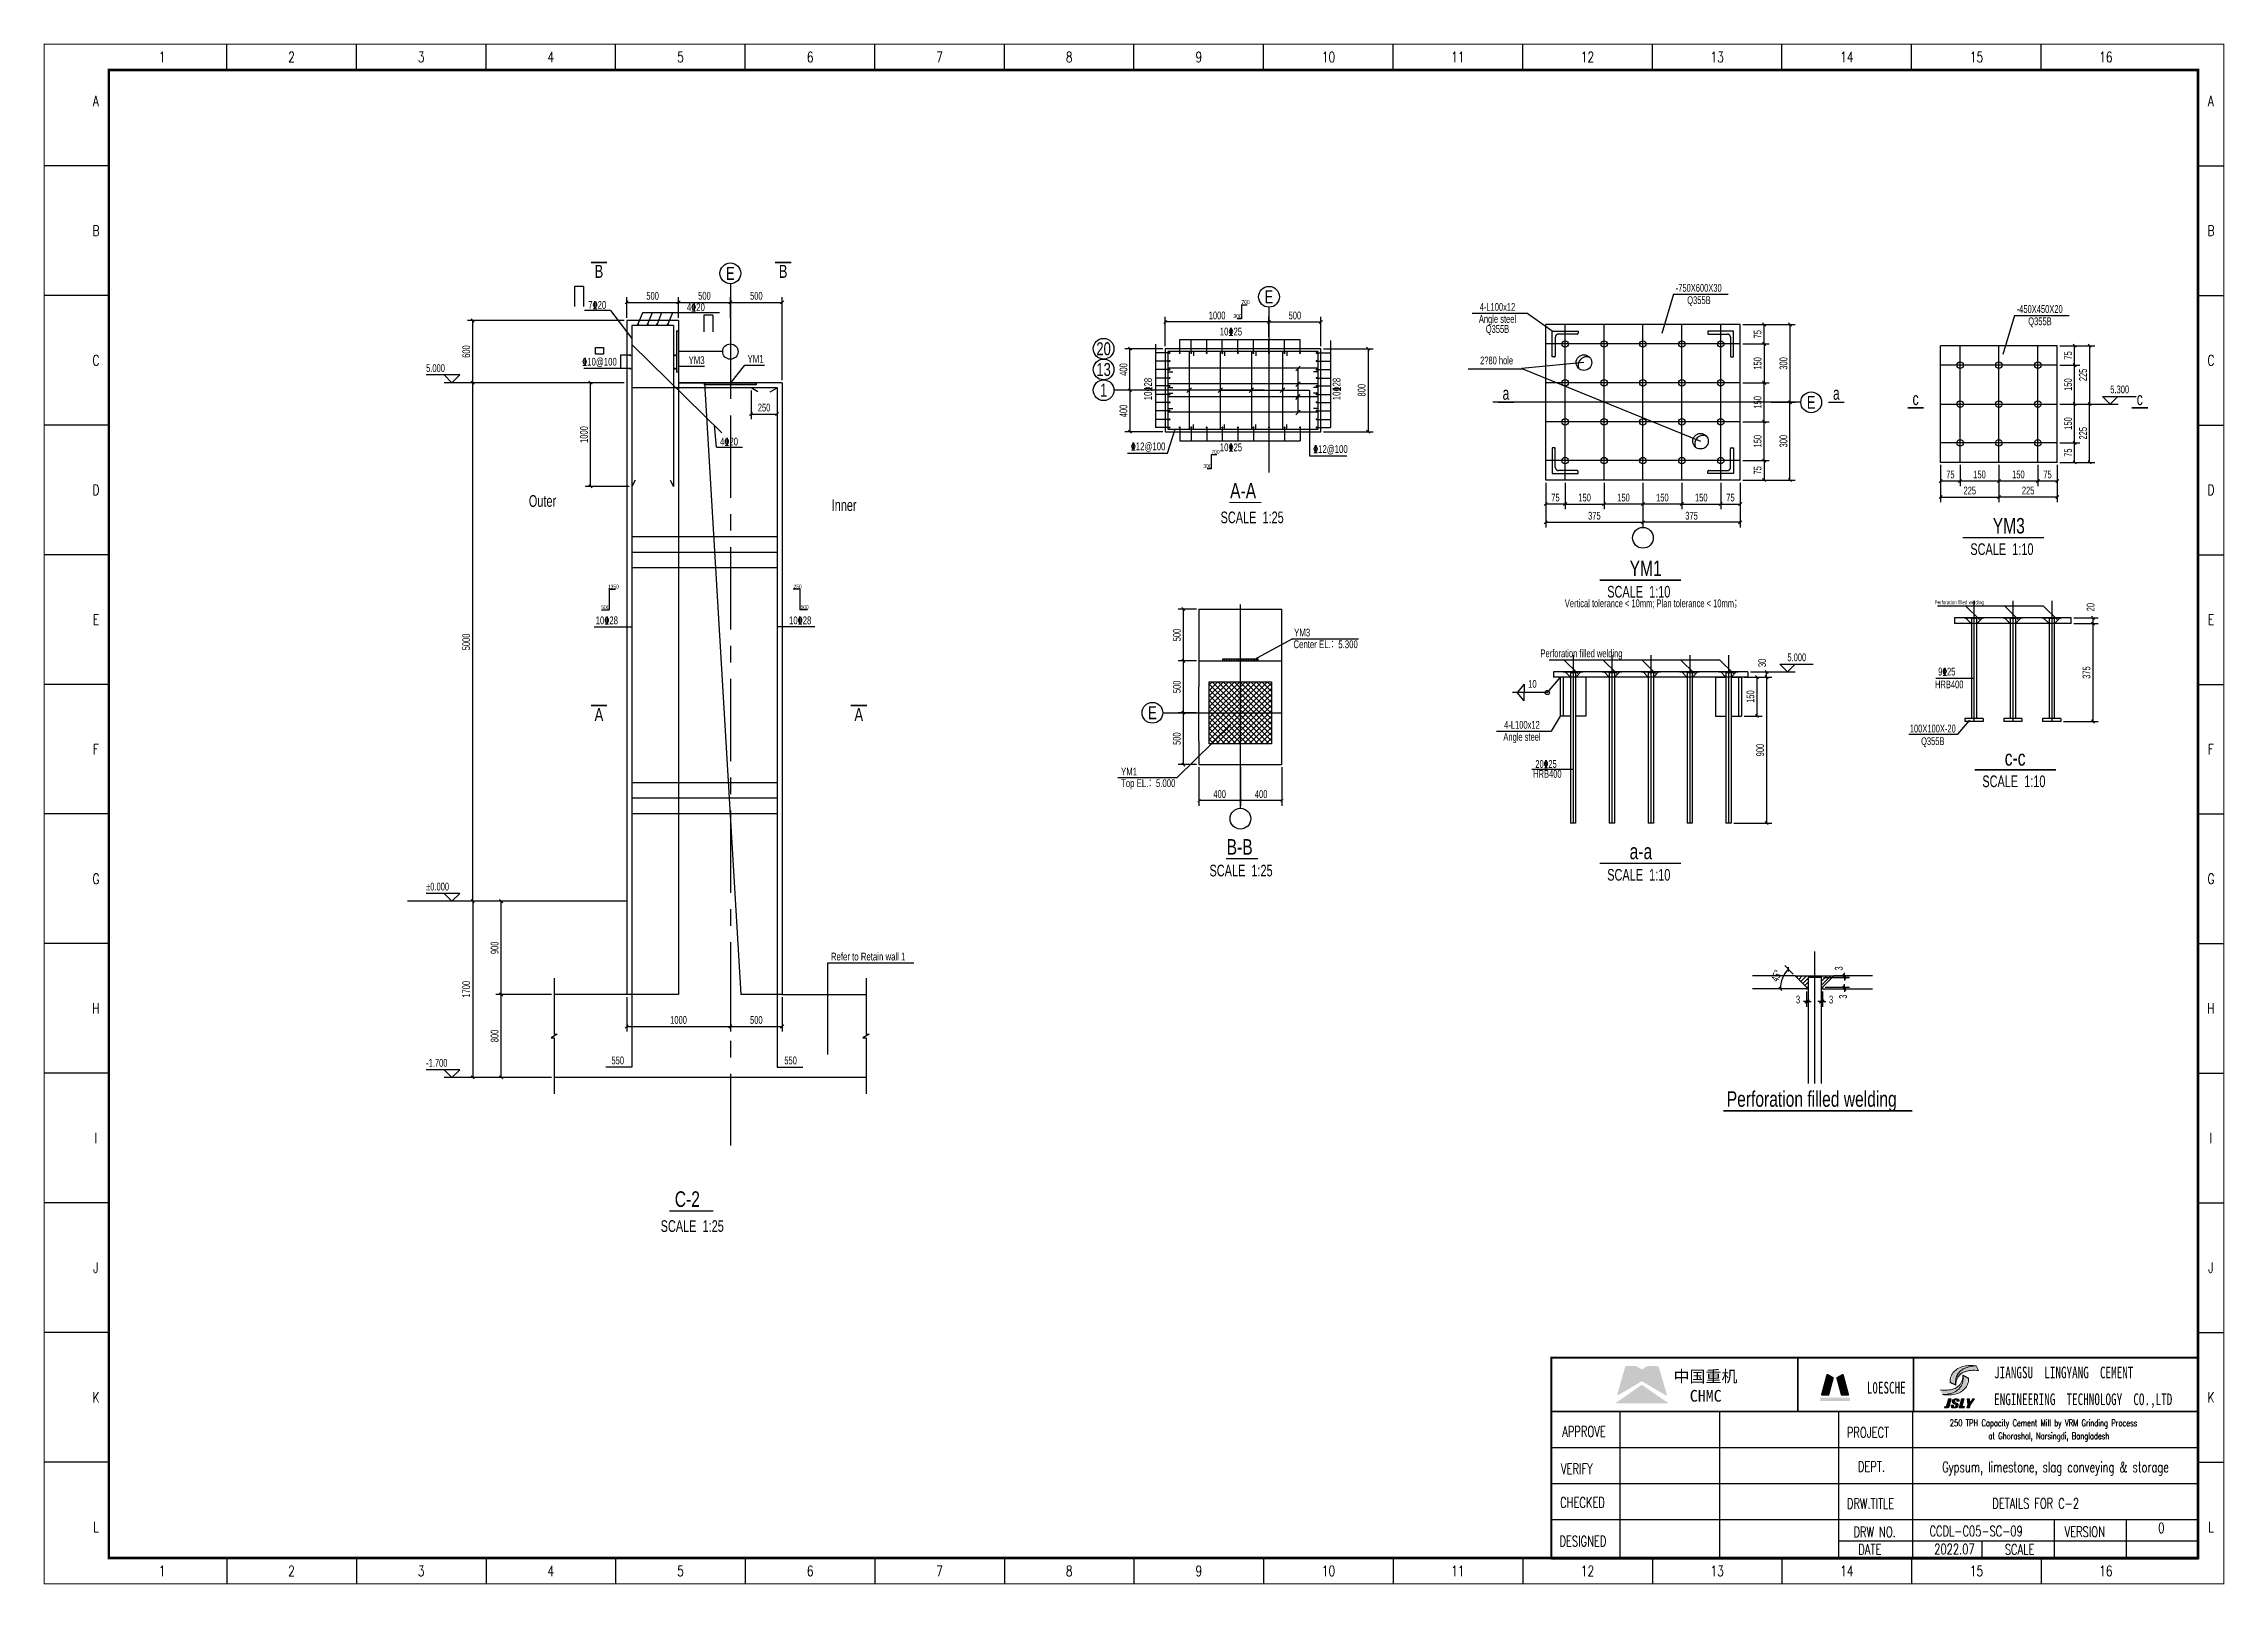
# Model space of a CAD drawing. Header units: millimetres. Extents: x -15901 to 146244, y -607033 to -56344.
# Drawn here: x -12722 to 71413, y -538644 to -479209 of the extents above; entities that cross this region are included whole.
import ezdxf
from ezdxf.enums import TextEntityAlignment as Align

# ---------------------------------------------------------------- set-up
doc = ezdxf.new("R2010")
doc.units = ezdxf.units.MM
doc.header["$LTSCALE"] = 2000
for name, pattern in [('ACAD_ISO02W100', [15, 12, -3]), ('CENTER', [50.8, 31.75, -6.35, 6.35, -6.35]), ('DASHDOT', [1, 0.5, -0.25, 0, -0.25]), ('HIDDEN', [9.525, 6.35, -3.175]), ('SOLID', [0])]:
    doc.linetypes.add(name, pattern=pattern)
for name, color, linetype, lineweight in [('22', 4, 'Continuous', 35), ('Rahm7', 7, 'Continuous', 50), ('图层3', 1, 'Continuous', 0)]:
    doc.layers.add(name, color=color, linetype=linetype, lineweight=lineweight)
for name, color, linetype in [('4', 2, 'Continuous'), ('6', 1, 'Continuous'), ('DIM', 2, 'Continuous'), ('LABEL_PM', 7, 'Continuous'), ('LINE', 7, 'Continuous'), ('P_OUTER_FRAME', 131, 'Continuous'), ('S_01', 3, 'Continuous'), ('S_01_OUTL', 3, 'Continuous'), ('S_02', 151, 'CENTER'), ('S_02_AXIS', 171, 'CENTER'), ('S_03_HIDD', 4, 'HIDDEN'), ('S_04', 2, 'Continuous'), ('S_04_TEXT', 2, 'Continuous'), ('S_05_DIMS', 7, 'Continuous'), ('S_06', 1, 'Continuous'), ('S_06_RBAR', 1, 'Continuous'), ('S_07', 6, 'Continuous'), ('S_07_LSHOW', 6, 'Continuous'), ('S_08_HATCH', 8, 'Continuous'), ('SOLID_CYAN', 4, 'SOLID'), ('TEXT', 3, 'Continuous'), ('TK', 1, 'Continuous'), ('图层1', 7, 'DASHDOT'), ('图层2', 7, 'ACAD_ISO02W100')]:
    doc.layers.add(name, color=color, linetype=linetype)
doc.styles.add('HZFS', font='simplex', dxfattribs={"width": 0.7, "bigfont": 'hzfs'})
doc.styles.add('HZTXT', font='romans.shx', dxfattribs={"width": 0.7, "bigfont": 'hztxt.shx'})
doc.styles.add('KS', font='kstxt.shx', dxfattribs={"width": 0.7, "height": 300, "bigfont": 'kshz.shx'})
doc.styles.get("Standard").update_dxf_attribs({"font": 'SimSun.ttf'})
doc.styles.add('TK-HZ', font='txt.shx', dxfattribs={"width": 0.8, "bigfont": 'hztxt.shx'})
doc.dimstyles.new('KS25', dxfattribs={"dimtxt": 300, "dimasz": 120, "dimexe": 200, "dimexo": 100, "dimgap": 100, "dimtad": 1, "dimdec": 0, "dimlfac": 0.25, "dimzin": 14, "dimdsep": 46, "dimtxsty": 'KS', "dimblk": 'ARCHTICK', "dimcen": -900, "dimclrd": 7, "dimclre": 7, "dimclrt": 2, "dimadec": 0, "dimazin": 0, "dimtfac": 1, "dimtdec": 0, "dimtix": 1, "dimtmove": 2, "dimatfit": 2, "dimfxl": 1, "dimtolj": 1, "dimtzin": 14, "dimarcsym": 0})
doc.dimstyles.new('KSDIM0.25', dxfattribs={"dimtxt": 300, "dimasz": 120, "dimexe": 200, "dimexo": 100, "dimgap": 100, "dimtad": 1, "dimdec": 0, "dimlfac": 0.25, "dimzin": 14, "dimdsep": 46, "dimtxsty": 'KS', "dimblk": 'ARCHTICK', "dimblk1": 'OBLIQUE', "dimblk2": 'OBLIQUE', "dimsah": 1, "dimcen": -900, "dimclrd": 7, "dimclre": 7, "dimclrt": 2, "dimazin": 3, "dimtfac": 1, "dimtdec": 0, "dimtix": 1, "dimtmove": 2, "dimatfit": 2, "dimfxl": 1, "dimtolj": 1, "dimtzin": 14, "dimlwd": -3, "dimarcsym": 0})
doc.dimstyles.new('KSDIM1.2', dxfattribs={"dimtxt": 300, "dimasz": 120, "dimexe": 200, "dimexo": 100, "dimgap": 100, "dimtad": 1, "dimdec": 0, "dimlfac": 1.2, "dimzin": 14, "dimdsep": 46, "dimtxsty": 'KS', "dimblk": 'ARCHTICK', "dimblk1": 'OBLIQUE', "dimblk2": 'OBLIQUE', "dimsah": 1, "dimcen": -900, "dimclrd": 7, "dimclre": 7, "dimclrt": 2, "dimazin": 3, "dimtfac": 1, "dimtdec": 0, "dimtix": 1, "dimtmove": 2, "dimatfit": 2, "dimfxl": 1, "dimtolj": 1, "dimtzin": 14, "dimlwd": -3, "dimlwe": -1, "dimarcsym": 0})

msp = doc.modelspace()

# ---------------------------------------------------------------- texts
at = {"color": 253, "linetype": 'Continuous', "style": 'KS', "width": 0.7}
msp.add_text('10', height=300, dxfattribs=at).set_placement((44716.623, -503909.586), align=Align.MIDDLE)
at = {"color": 7, "style": 'HZFS', "width": 0.7}
for s, p in [('APPROVE', (45865.788, -532947.647)), ('  PROJECT', (56462.794, -532984.013)), ('VERIFY', (45816.952, -534386.48)), ('  DEPT.', (56888.36, -534298.964)), ('CHECKED', (45784.096, -535683.176)), ('DRW.TITLE', (56849.902, -535725.69)), ('DESIGNED', (45758.516, -537177.616)), (' DRW NO.', (56908.99, -536820.126)), ('VERSION', (65246.504, -536815.242)), ('  DATE', (56905.774, -537496.471)), ('SCALE', (62941.55, -537496.471))]:
    msp.add_text(s, height=400, dxfattribs=at).set_placement(p)
at = {"char_height": 451.63008, "attachment_point": 1}
for s, width, insert in [('{\\fSimSun|b0|i0|c134|p2;中国重机}', 2867.73607, (50160.243, -530394.758)), ('{\\fSimSun|b0|i0|c134|p2;CHMC}', 773.30308, (50787.507, -531143.99))]:
    msp.add_mtext_dynamic_manual_height_columns(s, width=width, gutter_width=12.5, heights=[0], dxfattribs=dict(at, insert=insert))
at = {"color": 7, "char_height": 451.16199, "width": 162378.90608, "attachment_point": 1, "style": 'HZFS'}
for s, insert in [('{\\fSimSun|b0|i0|c134|p54;L0ESCHE}', (57614.732, -530830.744)), ('{\\fSimSun|b0|i0|c134|p54;JIANGSU  LINGYANG  CEMENT  }', (62529.284, -530244.425)), ('{\\fSimSun|b0|i0|c134|p54;ENGINEERING  TECHNOLOGY  CO.,LTD}', (62529.284, -531278.381))]:
    msp.add_mtext(s, dxfattribs=dict(at, insert=insert))
at = {"layer": '4', "style": 'KS', "width": 0.75}
for s, height, p in [('7%%13220', 300, (8289.578, -489439.921)), ('4%%13220', 300, (12094.789, -489528.494)), ('%%13210@100', 300, (8056.704, -491630.178)), ('4%%13220', 300, (13375.39, -494711.005)), ('YM3', 600, (62476.019, -498106.623)), ('YM1', 600, (48466.248, -499748.89)), ('YM3', 300, (35522.383, -502079.115)), ('c-c', 600, (62937.859, -507062.01)), ('a-a', 600, (48466.248, -510669.165)), ('Perforation filled welding', 600, (52214.094, -520220.853)), ('C-2', 600, (11628.43, -524081.213))]:
    msp.add_text(s, height=height, dxfattribs=at).set_placement(p)
at = {"layer": 'DIM', "width": 0.7}
for s, height, style, p in [('250 TPH Capacity Cement Mill by VRM Grinding Process ', 256, 'HZTXT', (60818.602, -532546.215)), ('at Ghorashal, Narsingdi, Bangladesh', 256, 'HZTXT', (62307.353, -533046.215)), ('0', 400, 'HZFS', (68857.651, -536668.073)), ('2022.07', 400, 'HZFS', (60217.618, -537483.017))]:
    msp.add_text(s, height=height, dxfattribs=dict(at, style=style)).set_placement(p)
at = {"layer": 'P_OUTER_FRAME', "style": 'HZFS', "width": 0.7}
for s, p in [('Gypsum, limestone, slag conveying & storage ', (64993.571, -534172.799)), ('DETAILS FOR C-2', (64131.741, -535519.963)), ('CCDL-C05-SC-09', (61835.032, -536589.463))]:
    msp.add_text(s, height=400, dxfattribs=at).set_placement(p, align=Align.MIDDLE)
at = {"layer": 'S_01_OUTL', "style": 'KS'}
for s, width, p in [('B', 0.75, (8702.384, -487996.141)), ('B', 0.75, (15808.396, -487996.141)), ('a', 0.7, (43695.595, -492696.181)), ('a', 0.7, (56441.71, -492696.181)), ('c', 0.7, (59499.599, -492905.133)), ('c', 0.7, (68150.042, -492905.133)), ('A', 0.75, (8702.384, -505089.539)), ('A', 0.75, (18727.178, -505089.539))]:
    msp.add_text(s, height=500, dxfattribs=dict(at, width=width)).set_placement(p, align=Align.MIDDLE_CENTER)
at = {"layer": 'S_01_OUTL', "color": 7, "style": 'KS', "width": 0.7}
msp.add_text('Vertical tolerance < 10mm; Plan tolerance < 10mm；', height=300, dxfattribs=at).set_placement((45966.092, -500949.678))
at = {"layer": 'S_04', "style": 'KS', "width": 0.75}
for s, p in [('E', (13772.524, -488071.626)), ('E', (34552.04, -488975.457)), ('20', (28172.677, -490979.734)), ('13', (28172.677, -491779.734)), ('1', (28172.677, -492579.734)), ('E', (55472.28, -493046.181)), ('E', (30056.117, -505022.499))]:
    msp.add_text(s, height=500, dxfattribs=at).set_placement(p, align=Align.MIDDLE)
for s, height, p in [('300', 150, (33183.227, -489795.167)), ('700', 150, (33493.556, -489253.324)), ('10%%13225', 300, (32654.784, -490467.163)), ('YM3', 300, (12159.843, -491569.04)), ('YM1', 300, (14435.679, -491521.223)), ('%%13212@100', 300, (29222.816, -494895.043)), ('10%%13225', 300, (32654.784, -494932.446)), ('%%13212@100', 300, (36255.836, -494999.656)), ('300', 150, (32021.256, -495575.277)), ('700', 150, (32331.585, -495033.433)), ('A-A', 600, (33053.324, -496754.047)), ('1350', 150, (9048.688, -500230.556)), ('250', 150, (16208.738, -500230.556)), ('10%%13228', 300, (8574.709, -501607.561)), ('500', 150, (8795.418, -501023.408)), ('10%%13228', 300, (16034.339, -501607.561)), ('500', 150, (16479.63, -501023.408)), ('Center EL.：5.300', 300, (35496.279, -502529.612)), ('YM1', 300, (28845.081, -507439.134)), ('Top EL.：5.000', 300, (28845.081, -507887.632)), ('B-B', 600, (32920.616, -510495.066)), ('Refer to Retain wall 1', 300, (17651.032, -514576.701))]:
    msp.add_text(s, height=height, dxfattribs=at).set_placement(p)
for p in [(30035.096, -492965.167), (37311.291, -492965.167)]:
    msp.add_text('10%%13228', height=300, rotation=90, dxfattribs=at).set_placement(p)
at = {"layer": 'S_04_TEXT', "style": 'KS', "width": 0.7}
for s, height, p in [('-750X600X30', 300, (51131.145, -488631.274)), ('Angle steel', 300, (43368.555, -489867.326)), ('4-L100x12', 300, (43368.555, -489366.197)), ('Q355B', 300, (51140.892, -489143.115)), ('-450X450X20', 300, (64287.433, -489448.01)), ('Q355B', 300, (43368.555, -490255.296)), ('Q355B', 300, (64297.18, -489959.851)), ('2\x8180 hole', 300, (43334.974, -491424.85)), ('Perforation filled welding', 150, (61184.595, -500778.628)), ('Perforation filled welding', 300, (46608.115, -502767.676)), ('HRB400', 300, (60797.853, -503928.046)), ('9%%13225', 300, (60703.197, -503432.584)), ('4-L100x12', 300, (44312.007, -505488.102)), ('100X100X-20', 300, (60162.726, -505631.215)), ('Angle steel', 300, (44312.007, -505989.231)), ('Q355B', 300, (60162.726, -506156.592)), ('HRB400', 300, (45292.369, -507379.1)), ('20%%13225', 300, (45241.216, -506997.981))]:
    msp.add_text(s, height=height, dxfattribs=at).set_placement(p, align=Align.MIDDLE)
for s, p in [('5.000', (2035.234, -491876.963)), ('5.300', (67010.972, -492697.917)), ('5.000', (54553.024, -503033.286)), ('%%P0.000', (2035.234, -511876.963)), ('-1.700', (2035.234, -518676.963)), ('550', (9186.723, -518582.291)), ('550', (15854.325, -518582.291))]:
    msp.add_text(s, height=300, dxfattribs=at).set_placement(p)
at = {"layer": 'TEXT', "style": 'KS', "width": 0.7}
for s, p in [('Outer', (5997.753, -497077.451)), ('Inner', (17682.979, -497238.554))]:
    msp.add_text(s, height=450, dxfattribs=at).set_placement(p)
for s, p in [('SCALE  1:25', (33903.702, -497484.894)), ('SCALE  1:10', (62829.848, -498710.467)), ('SCALE  1:10', (48820.077, -500352.735)), ('SCALE  1:10', (63291.688, -507665.855)), ('SCALE  1:25', (33476.163, -511109.494)), ('SCALE  1:10', (48820.077, -511273.01)), ('SCALE  1:25', (12301.477, -524822.364))]:
    msp.add_text(s, height=450, dxfattribs=at).set_placement(p, align=Align.MIDDLE)

# ---------------------------------------------------------------- blocks, each defined once
blk = doc.blocks.new('_OBLIQUE')
at = {"color": 1}
blk.add_line((-0.5, -0.5), (0.5, 0.5), dxfattribs=at)
blk = doc.blocks.new('*D341')
at = {"layer": 'Defpoints', "color": 0}
for p in [(53033, -503448), (53033, -503648), (53753, -503448)]:
    blk.add_point(p, dxfattribs=at)
at = {"layer": 'DIM', "color": 7, "linetype": 'Continuous'}
for p, q in [((53133, -503448), (53953, -503448)), ((53133, -503648), (53953, -503648))]:
    blk.add_line(p, q, dxfattribs=at)
at = {"layer": 'DIM', "color": 7, "linetype": 'Continuous', "lineweight": -3}
blk.add_line((53753, -503648), (53753, -503448), dxfattribs=at)
at = {"layer": 'DIM', "color": 7, "linetype": 'ByBlock', "lineweight": -3, "xscale": 120, "yscale": 120, "zscale": 120}
for p, rotation in [((53753, -503448), 90), ((53753, -503648), 270)]:
    blk.add_blockref('_OBLIQUE', p, dxfattribs=dict(at, rotation=rotation))
at = {"layer": 'DIM', "color": 2, "insert": (53582, -503098), "char_height": 300, "attachment_point": 5, "rotation": 90, "style": 'KS'}
blk.add_mtext('\\A1;30', dxfattribs=at)
blk = doc.blocks.new('_ArchTick')
at = {"color": 0, "linetype": 'ByBlock', "const_width": 0.15}
blk.add_lwpolyline([(-0.5, -0.5), (0.5, 0.5)], dxfattribs=at)
blk = doc.blocks.new('*D342')
at = {"layer": 'Defpoints', "color": 0}
for p in [(53033, -503648), (52383, -509276), (53753, -509276)]:
    blk.add_point(p, dxfattribs=at)
at = {"layer": 'DIM', "color": 7, "linetype": 'Continuous'}
for p, q in [((53133, -503648), (53953, -503648)), ((52483, -509276), (53953, -509276))]:
    blk.add_line(p, q, dxfattribs=at)
at = {"layer": 'DIM', "color": 7, "linetype": 'Continuous', "lineweight": -3}
blk.add_line((53753, -503648), (53753, -509276), dxfattribs=at)
at = {"layer": 'DIM', "color": 7, "linetype": 'ByBlock', "lineweight": -3, "xscale": 120, "yscale": 120, "zscale": 120}
for p, rotation in [((53753, -503648), 90), ((53753, -509276), 270)]:
    blk.add_blockref('_OBLIQUE', p, dxfattribs=dict(at, rotation=rotation))
at = {"layer": 'DIM', "color": 2, "insert": (53503, -506462), "char_height": 300, "attachment_point": 5, "rotation": 90, "style": 'KS'}
blk.add_mtext('\\A1;900', dxfattribs=at)
blk = doc.blocks.new('*D343')
at = {"layer": 'Defpoints', "color": 0}
for p in [(52783, -503648), (52783, -505148), (53378, -505148)]:
    blk.add_point(p, dxfattribs=at)
at = {"layer": 'DIM', "color": 7, "linetype": 'Continuous'}
for p, q in [((52883, -503648), (53578, -503648)), ((52883, -505148), (53578, -505148))]:
    blk.add_line(p, q, dxfattribs=at)
at = {"layer": 'DIM', "color": 7, "linetype": 'Continuous', "lineweight": -3}
blk.add_line((53378, -503648), (53378, -505148), dxfattribs=at)
at = {"layer": 'DIM', "color": 7, "linetype": 'ByBlock', "lineweight": -3, "xscale": 120, "yscale": 120, "zscale": 120}
for p, rotation in [((53378, -503648), 90), ((53378, -505148), 270)]:
    blk.add_blockref('_OBLIQUE', p, dxfattribs=dict(at, rotation=rotation))
at = {"layer": 'DIM', "color": 2, "insert": (53128, -504398), "char_height": 300, "attachment_point": 5, "rotation": 90, "style": 'KS'}
blk.add_mtext('\\A1;150', dxfattribs=at)
blk = doc.blocks.new('*D344')
at = {"layer": 'Defpoints', "color": 0}
for p in [(45980, -496046), (47480, -496046), (47480, -496972)]:
    blk.add_point(p, dxfattribs=at)
at = {"layer": 'DIM', "color": 7, "linetype": 'Continuous'}
for p, q in [((45980, -496146), (45980, -497172)), ((47480, -496146), (47480, -497172))]:
    blk.add_line(p, q, dxfattribs=at)
at = {"layer": 'DIM', "color": 7, "linetype": 'Continuous', "lineweight": -3}
blk.add_line((45980, -496972), (47480, -496972), dxfattribs=at)
at = {"layer": 'DIM', "color": 7, "linetype": 'ByBlock', "lineweight": -3, "xscale": 120, "yscale": 120, "zscale": 120, "rotation": 180}
blk.add_blockref('_OBLIQUE', (45980, -496972), dxfattribs=at)
at = {"layer": 'DIM', "color": 7, "linetype": 'ByBlock', "lineweight": -3, "xscale": 120, "yscale": 120, "zscale": 120}
blk.add_blockref('_OBLIQUE', (47480, -496972), dxfattribs=at)
at = {"layer": 'DIM', "color": 2, "insert": (46730, -496722), "char_height": 300, "attachment_point": 5, "style": 'KS'}
blk.add_mtext('\\A1;150', dxfattribs=at)
blk = doc.blocks.new('*D345')
at = {"layer": 'Defpoints', "color": 0}
for p in [(45230, -496046), (48980, -496518), (48980, -497673)]:
    blk.add_point(p, dxfattribs=at)
at = {"layer": 'DIM', "color": 7, "linetype": 'Continuous'}
for p, q in [((45230, -496146), (45230, -497873)), ((48980, -496618), (48980, -497873))]:
    blk.add_line(p, q, dxfattribs=at)
at = {"layer": 'DIM', "color": 7, "linetype": 'Continuous', "lineweight": -3}
blk.add_line((45230, -497673), (48980, -497673), dxfattribs=at)
at = {"layer": 'DIM', "color": 7, "linetype": 'ByBlock', "lineweight": -3, "xscale": 120, "yscale": 120, "zscale": 120, "rotation": 180}
blk.add_blockref('_OBLIQUE', (45230, -497673), dxfattribs=at)
at = {"layer": 'DIM', "color": 7, "linetype": 'ByBlock', "lineweight": -3, "xscale": 120, "yscale": 120, "zscale": 120}
blk.add_blockref('_OBLIQUE', (48980, -497673), dxfattribs=at)
at = {"layer": 'DIM', "color": 2, "insert": (47105, -497423), "char_height": 300, "attachment_point": 5, "style": 'KS'}
blk.add_mtext('\\A1;375', dxfattribs=at)
blk = doc.blocks.new('*D346')
at = {"layer": 'Defpoints', "color": 0}
for p in [(45230, -496046), (45980, -496046), (45230, -496972)]:
    blk.add_point(p, dxfattribs=at)
at = {"layer": 'DIM', "color": 7, "linetype": 'Continuous'}
for p, q in [((45230, -496146), (45230, -497172)), ((45980, -496146), (45980, -497172))]:
    blk.add_line(p, q, dxfattribs=at)
at = {"layer": 'DIM', "color": 7, "linetype": 'Continuous', "lineweight": -3}
blk.add_line((45980, -496972), (45230, -496972), dxfattribs=at)
at = {"layer": 'DIM', "color": 7, "linetype": 'ByBlock', "lineweight": -3, "xscale": 120, "yscale": 120, "zscale": 120, "rotation": 180}
blk.add_blockref('_OBLIQUE', (45230, -496972), dxfattribs=at)
at = {"layer": 'DIM', "color": 7, "linetype": 'ByBlock', "lineweight": -3, "xscale": 120, "yscale": 120, "zscale": 120}
blk.add_blockref('_OBLIQUE', (45980, -496972), dxfattribs=at)
at = {"layer": 'DIM', "color": 2, "insert": (45605, -496722), "char_height": 300, "attachment_point": 5, "style": 'KS'}
blk.add_mtext('\\A1;75', dxfattribs=at)
blk = doc.blocks.new('*D347')
at = {"layer": 'Defpoints', "color": 0}
for p in [(51980, -496046), (52730, -496046), (52730, -496972)]:
    blk.add_point(p, dxfattribs=at)
at = {"layer": 'DIM', "color": 7, "linetype": 'Continuous'}
for p, q in [((51980, -496146), (51980, -497172)), ((52730, -496146), (52730, -497172))]:
    blk.add_line(p, q, dxfattribs=at)
at = {"layer": 'DIM', "color": 7, "linetype": 'Continuous', "lineweight": -3}
blk.add_line((51980, -496972), (52730, -496972), dxfattribs=at)
at = {"layer": 'DIM', "color": 7, "linetype": 'ByBlock', "lineweight": -3, "xscale": 120, "yscale": 120, "zscale": 120, "rotation": 180}
blk.add_blockref('_OBLIQUE', (51980, -496972), dxfattribs=at)
at = {"layer": 'DIM', "color": 7, "linetype": 'ByBlock', "lineweight": -3, "xscale": 120, "yscale": 120, "zscale": 120}
blk.add_blockref('_OBLIQUE', (52730, -496972), dxfattribs=at)
at = {"layer": 'DIM', "color": 2, "insert": (52355, -496722), "char_height": 300, "attachment_point": 5, "style": 'KS'}
blk.add_mtext('\\A1;75', dxfattribs=at)
blk = doc.blocks.new('*D348')
at = {"layer": 'Defpoints', "color": 0}
for p in [(52730, -492296), (53655, -492296), (52730, -493796)]:
    blk.add_point(p, dxfattribs=at)
at = {"layer": 'DIM', "color": 7, "linetype": 'Continuous'}
for p, q in [((52830, -492296), (53855, -492296)), ((52830, -493796), (53855, -493796))]:
    blk.add_line(p, q, dxfattribs=at)
at = {"layer": 'DIM', "color": 7, "linetype": 'Continuous', "lineweight": -3}
blk.add_line((53655, -493796), (53655, -492296), dxfattribs=at)
at = {"layer": 'DIM', "color": 7, "linetype": 'ByBlock', "lineweight": -3, "xscale": 120, "yscale": 120, "zscale": 120}
for p, rotation in [((53655, -492296), 90), ((53655, -493796), 270)]:
    blk.add_blockref('_OBLIQUE', p, dxfattribs=dict(at, rotation=rotation))
at = {"layer": 'DIM', "color": 2, "insert": (53405, -493046), "char_height": 300, "attachment_point": 5, "rotation": 90, "style": 'KS'}
blk.add_mtext('\\A1;150', dxfattribs=at)
blk = doc.blocks.new('*D349')
at = {"layer": 'Defpoints', "color": 0}
for p in [(52730, -495296), (52730, -496046), (53655, -496046)]:
    blk.add_point(p, dxfattribs=at)
at = {"layer": 'DIM', "color": 7, "linetype": 'Continuous'}
for p, q in [((52830, -495296), (53855, -495296)), ((52830, -496046), (53855, -496046))]:
    blk.add_line(p, q, dxfattribs=at)
at = {"layer": 'DIM', "color": 7, "linetype": 'Continuous', "lineweight": -3}
blk.add_line((53655, -495296), (53655, -496046), dxfattribs=at)
at = {"layer": 'DIM', "color": 7, "linetype": 'ByBlock', "lineweight": -3, "xscale": 120, "yscale": 120, "zscale": 120}
for p, rotation in [((53655, -495296), 90), ((53655, -496046), 270)]:
    blk.add_blockref('_OBLIQUE', p, dxfattribs=dict(at, rotation=rotation))
at = {"layer": 'DIM', "color": 2, "insert": (53405, -495671), "char_height": 300, "attachment_point": 5, "rotation": 90, "style": 'KS'}
blk.add_mtext('\\A1;75', dxfattribs=at)
blk = doc.blocks.new('*D350')
at = {"layer": 'Defpoints', "color": 0}
for p in [(53822, -493046), (54652, -493046), (52730, -496046)]:
    blk.add_point(p, dxfattribs=at)
at = {"layer": 'DIM', "color": 7, "linetype": 'Continuous'}
for p, q in [((53922, -493046), (54852, -493046)), ((52830, -496046), (54852, -496046))]:
    blk.add_line(p, q, dxfattribs=at)
at = {"layer": 'DIM', "color": 7, "linetype": 'Continuous', "lineweight": -3}
blk.add_line((54652, -496046), (54652, -493046), dxfattribs=at)
at = {"layer": 'DIM', "color": 7, "linetype": 'ByBlock', "lineweight": -3, "xscale": 120, "yscale": 120, "zscale": 120}
for p, rotation in [((54652, -493046), 90), ((54652, -496046), 270)]:
    blk.add_blockref('_OBLIQUE', p, dxfattribs=dict(at, rotation=rotation))
at = {"layer": 'DIM', "color": 2, "insert": (54402, -494546), "char_height": 300, "attachment_point": 5, "rotation": 90, "style": 'KS'}
blk.add_mtext('\\A1;300', dxfattribs=at)
blk = doc.blocks.new('*D351')
at = {"layer": 'Defpoints', "color": 0}
for p in [(50480, -496046), (51980, -496046), (51980, -496972)]:
    blk.add_point(p, dxfattribs=at)
at = {"layer": 'DIM', "color": 7, "linetype": 'Continuous'}
for p, q in [((50480, -496146), (50480, -497172)), ((51980, -496146), (51980, -497172))]:
    blk.add_line(p, q, dxfattribs=at)
at = {"layer": 'DIM', "color": 7, "linetype": 'Continuous', "lineweight": -3}
blk.add_line((50480, -496972), (51980, -496972), dxfattribs=at)
at = {"layer": 'DIM', "color": 7, "linetype": 'ByBlock', "lineweight": -3, "xscale": 120, "yscale": 120, "zscale": 120, "rotation": 180}
blk.add_blockref('_OBLIQUE', (50480, -496972), dxfattribs=at)
at = {"layer": 'DIM', "color": 7, "linetype": 'ByBlock', "lineweight": -3, "xscale": 120, "yscale": 120, "zscale": 120}
blk.add_blockref('_OBLIQUE', (51980, -496972), dxfattribs=at)
at = {"layer": 'DIM', "color": 2, "insert": (51230, -496722), "char_height": 300, "attachment_point": 5, "style": 'KS'}
blk.add_mtext('\\A1;150', dxfattribs=at)
blk = doc.blocks.new('*D352')
at = {"layer": 'Defpoints', "color": 0}
for p in [(52730, -490046), (53655, -490046), (52730, -490796)]:
    blk.add_point(p, dxfattribs=at)
at = {"layer": 'DIM', "color": 7, "linetype": 'Continuous'}
for p, q in [((52830, -490046), (53855, -490046)), ((52830, -490796), (53855, -490796))]:
    blk.add_line(p, q, dxfattribs=at)
at = {"layer": 'DIM', "color": 7, "linetype": 'Continuous', "lineweight": -3}
blk.add_line((53655, -490796), (53655, -490046), dxfattribs=at)
at = {"layer": 'DIM', "color": 7, "linetype": 'ByBlock', "lineweight": -3, "xscale": 120, "yscale": 120, "zscale": 120}
for p, rotation in [((53655, -490046), 90), ((53655, -490796), 270)]:
    blk.add_blockref('_OBLIQUE', p, dxfattribs=dict(at, rotation=rotation))
at = {"layer": 'DIM', "color": 2, "insert": (53405, -490421), "char_height": 300, "attachment_point": 5, "rotation": 90, "style": 'KS'}
blk.add_mtext('\\A1;75', dxfattribs=at)
blk = doc.blocks.new('*D353')
at = {"layer": 'Defpoints', "color": 0}
for p in [(52730, -493796), (53655, -493796), (52730, -495296)]:
    blk.add_point(p, dxfattribs=at)
at = {"layer": 'DIM', "color": 7, "linetype": 'Continuous'}
for p, q in [((52830, -493796), (53855, -493796)), ((52830, -495296), (53855, -495296))]:
    blk.add_line(p, q, dxfattribs=at)
at = {"layer": 'DIM', "color": 7, "linetype": 'Continuous', "lineweight": -3}
blk.add_line((53655, -495296), (53655, -493796), dxfattribs=at)
at = {"layer": 'DIM', "color": 7, "linetype": 'ByBlock', "lineweight": -3, "xscale": 120, "yscale": 120, "zscale": 120}
for p, rotation in [((53655, -493796), 90), ((53655, -495296), 270)]:
    blk.add_blockref('_OBLIQUE', p, dxfattribs=dict(at, rotation=rotation))
at = {"layer": 'DIM', "color": 2, "insert": (53405, -494546), "char_height": 300, "attachment_point": 5, "rotation": 90, "style": 'KS'}
blk.add_mtext('\\A1;150', dxfattribs=at)
blk = doc.blocks.new('*D354')
at = {"layer": 'Defpoints', "color": 0}
for p in [(47480, -496046), (48980, -496046), (47480, -496972)]:
    blk.add_point(p, dxfattribs=at)
at = {"layer": 'DIM', "color": 7, "linetype": 'Continuous'}
for p, q in [((47480, -496146), (47480, -497172)), ((48980, -496146), (48980, -497172))]:
    blk.add_line(p, q, dxfattribs=at)
at = {"layer": 'DIM', "color": 7, "linetype": 'Continuous', "lineweight": -3}
blk.add_line((48980, -496972), (47480, -496972), dxfattribs=at)
at = {"layer": 'DIM', "color": 7, "linetype": 'ByBlock', "lineweight": -3, "xscale": 120, "yscale": 120, "zscale": 120, "rotation": 180}
blk.add_blockref('_OBLIQUE', (47480, -496972), dxfattribs=at)
at = {"layer": 'DIM', "color": 7, "linetype": 'ByBlock', "lineweight": -3, "xscale": 120, "yscale": 120, "zscale": 120}
blk.add_blockref('_OBLIQUE', (48980, -496972), dxfattribs=at)
at = {"layer": 'DIM', "color": 2, "insert": (48230, -496722), "char_height": 300, "attachment_point": 5, "style": 'KS'}
blk.add_mtext('\\A1;150', dxfattribs=at)
blk = doc.blocks.new('*D355')
at = {"layer": 'Defpoints', "color": 0}
for p in [(52730, -490796), (52730, -492296), (53655, -492296)]:
    blk.add_point(p, dxfattribs=at)
at = {"layer": 'DIM', "color": 7, "linetype": 'Continuous'}
for p, q in [((52830, -490796), (53855, -490796)), ((52830, -492296), (53855, -492296))]:
    blk.add_line(p, q, dxfattribs=at)
at = {"layer": 'DIM', "color": 7, "linetype": 'Continuous', "lineweight": -3}
blk.add_line((53655, -490796), (53655, -492296), dxfattribs=at)
at = {"layer": 'DIM', "color": 7, "linetype": 'ByBlock', "lineweight": -3, "xscale": 120, "yscale": 120, "zscale": 120}
for p, rotation in [((53655, -490796), 90), ((53655, -492296), 270)]:
    blk.add_blockref('_OBLIQUE', p, dxfattribs=dict(at, rotation=rotation))
at = {"layer": 'DIM', "color": 2, "insert": (53405, -491546), "char_height": 300, "attachment_point": 5, "rotation": 90, "style": 'KS'}
blk.add_mtext('\\A1;150', dxfattribs=at)
blk = doc.blocks.new('*D356')
at = {"layer": 'Defpoints', "color": 0}
for p in [(48980, -496046), (50480, -496046), (48980, -496972)]:
    blk.add_point(p, dxfattribs=at)
at = {"layer": 'DIM', "color": 7, "linetype": 'Continuous'}
for p, q in [((48980, -496146), (48980, -497172)), ((50480, -496146), (50480, -497172))]:
    blk.add_line(p, q, dxfattribs=at)
at = {"layer": 'DIM', "color": 7, "linetype": 'Continuous', "lineweight": -3}
blk.add_line((50480, -496972), (48980, -496972), dxfattribs=at)
at = {"layer": 'DIM', "color": 7, "linetype": 'ByBlock', "lineweight": -3, "xscale": 120, "yscale": 120, "zscale": 120, "rotation": 180}
blk.add_blockref('_OBLIQUE', (48980, -496972), dxfattribs=at)
at = {"layer": 'DIM', "color": 7, "linetype": 'ByBlock', "lineweight": -3, "xscale": 120, "yscale": 120, "zscale": 120}
blk.add_blockref('_OBLIQUE', (50480, -496972), dxfattribs=at)
at = {"layer": 'DIM', "color": 2, "insert": (49730, -496722), "char_height": 300, "attachment_point": 5, "style": 'KS'}
blk.add_mtext('\\A1;150', dxfattribs=at)
blk = doc.blocks.new('*D357')
at = {"layer": 'Defpoints', "color": 0}
for p in [(52730, -490046), (53822, -493046), (54652, -493046)]:
    blk.add_point(p, dxfattribs=at)
at = {"layer": 'DIM', "color": 7, "linetype": 'Continuous'}
for p, q in [((52830, -490046), (54852, -490046)), ((53922, -493046), (54852, -493046))]:
    blk.add_line(p, q, dxfattribs=at)
at = {"layer": 'DIM', "color": 7, "linetype": 'Continuous', "lineweight": -3}
blk.add_line((54652, -490046), (54652, -493046), dxfattribs=at)
at = {"layer": 'DIM', "color": 7, "linetype": 'ByBlock', "lineweight": -3, "xscale": 120, "yscale": 120, "zscale": 120}
for p, rotation in [((54652, -490046), 90), ((54652, -493046), 270)]:
    blk.add_blockref('_OBLIQUE', p, dxfattribs=dict(at, rotation=rotation))
at = {"layer": 'DIM', "color": 2, "insert": (54402, -491546), "char_height": 300, "attachment_point": 5, "rotation": 90, "style": 'KS'}
blk.add_mtext('\\A1;300', dxfattribs=at)
blk = doc.blocks.new('*D358')
at = {"layer": 'Defpoints', "color": 0}
for p in [(52730, -496046), (48980, -496518), (48980, -497673)]:
    blk.add_point(p, dxfattribs=at)
at = {"layer": 'DIM', "color": 7, "linetype": 'Continuous'}
for p, q in [((52730, -496146), (52730, -497873)), ((48980, -496618), (48980, -497873))]:
    blk.add_line(p, q, dxfattribs=at)
at = {"layer": 'DIM', "color": 7, "linetype": 'Continuous', "lineweight": -3}
blk.add_line((52730, -497673), (48980, -497673), dxfattribs=at)
at = {"layer": 'DIM', "color": 7, "linetype": 'ByBlock', "lineweight": -3, "xscale": 120, "yscale": 120, "zscale": 120, "rotation": 180}
blk.add_blockref('_OBLIQUE', (48980, -497673), dxfattribs=at)
at = {"layer": 'DIM', "color": 7, "linetype": 'ByBlock', "lineweight": -3, "xscale": 120, "yscale": 120, "zscale": 120}
blk.add_blockref('_OBLIQUE', (52730, -497673), dxfattribs=at)
at = {"layer": 'DIM', "color": 2, "insert": (50855, -497423), "char_height": 300, "attachment_point": 5, "style": 'KS'}
blk.add_mtext('\\A1;375', dxfattribs=at)
blk = doc.blocks.new('A1-1')
at = {"layer": 'TK', "color": 7}
for p, q in [((7050, 58400), (7050, 59400)), ((12050, 58400), (12050, 59400)), ((17050, 58400), (17050, 59400)), ((22050, 58400), (22050, 59400)), ((27050, 58400), (27050, 59400)), ((32050, 58400), (32050, 59400)), ((37050, 58400), (37050, 59400)), ((42050, 58400), (42050, 59400)), ((47050, 58400), (47050, 59400)), ((52050, 58400), (52050, 59400)), ((57050, 58400), (57050, 59400)), ((62050, 58400), (62050, 59400)), ((67050, 58400), (67050, 59400)), ((72050, 58400), (72050, 59400)), ((77050, 58400), (77050, 59400)), ((2500, 54700), (0, 54700)), ((83100, 54700), (84100, 54700)), ((2500, 49700), (0, 49700)), ((83100, 49700), (84100, 49700)), ((2500, 44700), (0, 44700)), ((83100, 44700), (84100, 44700)), ((2500, 39700), (0, 39700)), ((83100, 39700), (84100, 39700)), ((2500, 34700), (0, 34700)), ((83100, 34700), (84100, 34700)), ((2500, 29700), (0, 29700)), ((83100, 29700), (84100, 29700)), ((2500, 24700), (0, 24700)), ((83100, 24700), (84100, 24700)), ((2500, 19700), (0, 19700)), ((83100, 19700), (84100, 19700)), ((2500, 14700), (0, 14700)), ((83100, 14700), (84100, 14700)), ((2500, 9700), (0, 9700)), ((83100, 9700), (84100, 9700)), ((2500, 4700), (0, 4700)), ((83100, 4700), (84100, 4700)), ((7050, 1000), (7050, 0)), ((12050, 1000), (12050, 0)), ((17050, 1000), (17050, 0)), ((22050, 1000), (22050, 0)), ((27050, 1000), (27050, 0)), ((32050, 1000), (32050, 0)), ((37050, 1000), (37050, 0)), ((42050, 1000), (42050, 0)), ((47050, 1000), (47050, 0)), ((52050, 1000), (52050, 0)), ((57050, 1000), (57050, 0)), ((62050, 1000), (62050, 0)), ((67050, 1000), (67050, 0)), ((72050, 1000), (72050, 0)), ((77050, 1000), (77050, 0))]:
    blk.add_line(p, q, dxfattribs=at)
for points, const_width in [([(0, 0), (84100, 0), (84100, 59400), (0, 59400)], 35), ([(2500, 1000), (83100, 1000), (83100, 58400), (2500, 58400)], 100)]:
    blk.add_lwpolyline(points, close=True, dxfattribs=dict(at, const_width=const_width))
at = {"layer": 'TK', "color": 7, "style": 'TK-HZ', "width": 0.75}
for s, p in [('1', (4550, 58900)), ('2', (9550, 58900)), ('3', (14550, 58900)), ('4', (19550, 58900)), ('5', (24550, 58900)), ('6', (29550, 58900)), ('7', (34550, 58900)), ('8', (39550, 58900)), ('9', (44550, 58900)), ('10', (49550, 58900)), ('11', (54550, 58900)), ('12', (59550, 58900)), ('13', (64550, 58900)), ('14', (69550, 58900)), ('15', (74550, 58900)), ('16', (79550, 58900)), ('A', (2000, 57200)), ('A', (83600, 57200)), ('B', (2000, 52200)), ('B', (83600, 52200)), ('C', (2000, 47200)), ('C', (83600, 47200)), ('D', (2000, 42200)), ('D', (83600, 42200)), ('E', (2000, 37200)), ('E', (83600, 37200)), ('F', (2000, 32200)), ('F', (83600, 32200)), ('G', (2000, 27200)), ('G', (83600, 27200)), ('H', (2000, 22200)), ('H', (83600, 22200)), ('I', (2000, 17200)), ('I', (83600, 17200)), ('J', (2000, 12200)), ('J', (83600, 12200)), ('K', (2000, 7200)), ('K', (83600, 7200)), ('L', (2000, 2200)), ('L', (83600, 2200)), ('1', (4550, 500)), ('2', (9550, 500)), ('3', (14550, 500)), ('4', (19550, 500)), ('5', (24550, 500)), ('6', (29550, 500)), ('7', (34550, 500)), ('8', (39550, 500)), ('9', (44550, 500)), ('10', (49550, 500)), ('11', (54550, 500)), ('12', (59550, 500)), ('13', (64550, 500)), ('14', (69550, 500)), ('15', (74550, 500)), ('16', (79550, 500))]:
    blk.add_text(s, height=400, dxfattribs=at).set_placement(p, align=Align.MIDDLE_CENTER)
blk = doc.blocks.new('*D395')
at = {"layer": 'Defpoints', "color": 0}
for p in [(11773, -489190), (9773, -489889), (11773, -489889)]:
    blk.add_point(p, dxfattribs=at)
at = {"layer": 'S_05_DIMS', "color": 7, "lineweight": -2}
for p, q in [((9773, -489789), (9773, -488990)), ((11773, -489789), (11773, -488990))]:
    blk.add_line(p, q, dxfattribs=at)
at = {"layer": 'S_05_DIMS', "color": 7, "lineweight": -3}
blk.add_line((9773, -489190), (11773, -489190), dxfattribs=at)
at = {"layer": 'S_05_DIMS', "color": 7, "linetype": 'ByBlock', "lineweight": -3, "xscale": 120, "yscale": 120, "zscale": 120, "rotation": 180}
blk.add_blockref('_OBLIQUE', (9773, -489190), dxfattribs=at)
at = {"layer": 'S_05_DIMS', "color": 7, "linetype": 'ByBlock', "lineweight": -3, "xscale": 120, "yscale": 120, "zscale": 120}
blk.add_blockref('_OBLIQUE', (11773, -489190), dxfattribs=at)
at = {"layer": 'S_05_DIMS', "color": 2, "insert": (10773, -488940), "char_height": 300, "attachment_point": 5, "style": 'KS'}
blk.add_mtext('\\A1;500', dxfattribs=at)
blk = doc.blocks.new('*D396')
at = {"layer": 'Defpoints', "color": 0}
for p in [(13773, -489190), (11773, -489889), (13773, -489895)]:
    blk.add_point(p, dxfattribs=at)
at = {"layer": 'S_05_DIMS', "color": 7, "lineweight": -2}
for p, q in [((11773, -489789), (11773, -488990)), ((13773, -489795), (13773, -488990))]:
    blk.add_line(p, q, dxfattribs=at)
at = {"layer": 'S_05_DIMS', "color": 7, "lineweight": -3}
blk.add_line((11773, -489190), (13773, -489190), dxfattribs=at)
at = {"layer": 'S_05_DIMS', "color": 7, "linetype": 'ByBlock', "lineweight": -3, "xscale": 120, "yscale": 120, "zscale": 120, "rotation": 180}
blk.add_blockref('_OBLIQUE', (11773, -489190), dxfattribs=at)
at = {"layer": 'S_05_DIMS', "color": 7, "linetype": 'ByBlock', "lineweight": -3, "xscale": 120, "yscale": 120, "zscale": 120}
blk.add_blockref('_OBLIQUE', (13773, -489190), dxfattribs=at)
at = {"layer": 'S_05_DIMS', "color": 2, "insert": (12773, -488940), "char_height": 300, "attachment_point": 5, "style": 'KS'}
blk.add_mtext('\\A1;500', dxfattribs=at)
blk = doc.blocks.new('*D397')
at = {"layer": 'Defpoints', "color": 0}
for p in [(15773, -489190), (13773, -489895), (15773, -492289)]:
    blk.add_point(p, dxfattribs=at)
at = {"layer": 'S_05_DIMS', "color": 7, "lineweight": -2}
for p, q in [((13773, -489795), (13773, -488990)), ((15773, -492189), (15773, -488990))]:
    blk.add_line(p, q, dxfattribs=at)
at = {"layer": 'S_05_DIMS', "color": 7, "lineweight": -3}
blk.add_line((13773, -489190), (15773, -489190), dxfattribs=at)
at = {"layer": 'S_05_DIMS', "color": 7, "linetype": 'ByBlock', "lineweight": -3, "xscale": 120, "yscale": 120, "zscale": 120, "rotation": 180}
blk.add_blockref('_OBLIQUE', (13773, -489190), dxfattribs=at)
at = {"layer": 'S_05_DIMS', "color": 7, "linetype": 'ByBlock', "lineweight": -3, "xscale": 120, "yscale": 120, "zscale": 120}
blk.add_blockref('_OBLIQUE', (15773, -489190), dxfattribs=at)
at = {"layer": 'S_05_DIMS', "color": 2, "insert": (14773, -488940), "char_height": 300, "attachment_point": 5, "style": 'KS'}
blk.add_mtext('\\A1;500', dxfattribs=at)
blk = doc.blocks.new('*D398')
at = {"layer": 'Defpoints', "color": 0}
for p in [(3832, -492289), (9773, -492289), (6325, -512289)]:
    blk.add_point(p, dxfattribs=at)
at = {"layer": 'S_05_DIMS', "color": 7, "lineweight": -2}
for p, q in [((9673, -492289), (3632, -492289)), ((6225, -512289), (3632, -512289))]:
    blk.add_line(p, q, dxfattribs=at)
at = {"layer": 'S_05_DIMS', "color": 7, "lineweight": -3}
blk.add_line((3832, -512289), (3832, -492289), dxfattribs=at)
at = {"layer": 'S_05_DIMS', "color": 7, "linetype": 'ByBlock', "lineweight": -3, "xscale": 120, "yscale": 120, "zscale": 120}
for p, rotation in [((3832, -492289), 90), ((3832, -512289), 270)]:
    blk.add_blockref('_OBLIQUE', p, dxfattribs=dict(at, rotation=rotation))
at = {"layer": 'S_05_DIMS', "color": 2, "insert": (3582, -502289), "char_height": 300, "attachment_point": 5, "rotation": 90, "style": 'KS'}
blk.add_mtext('\\A1;5000', dxfattribs=at)
blk = doc.blocks.new('*D399')
at = {"layer": 'Defpoints', "color": 0}
for p in [(3832, -489889), (9773, -489889), (9773, -492289)]:
    blk.add_point(p, dxfattribs=at)
at = {"layer": 'S_05_DIMS', "color": 7, "lineweight": -2}
for p, q in [((9673, -489889), (3632, -489889)), ((9673, -492289), (3632, -492289))]:
    blk.add_line(p, q, dxfattribs=at)
at = {"layer": 'S_05_DIMS', "color": 7, "lineweight": -3}
blk.add_line((3832, -492289), (3832, -489889), dxfattribs=at)
at = {"layer": 'S_05_DIMS', "color": 7, "linetype": 'ByBlock', "lineweight": -3, "xscale": 120, "yscale": 120, "zscale": 120}
for p, rotation in [((3832, -489889), 90), ((3832, -492289), 270)]:
    blk.add_blockref('_OBLIQUE', p, dxfattribs=dict(at, rotation=rotation))
at = {"layer": 'S_05_DIMS', "color": 2, "insert": (3582, -491089), "char_height": 300, "attachment_point": 5, "rotation": 90, "style": 'KS'}
blk.add_mtext('\\A1;600', dxfattribs=at)
blk = doc.blocks.new('*D400')
at = {"layer": 'Defpoints', "color": 0}
for p in [(6325, -512289), (3832, -519089), (6973, -519089)]:
    blk.add_point(p, dxfattribs=at)
at = {"layer": 'S_05_DIMS', "color": 7, "lineweight": -2}
for p, q in [((6225, -512289), (3632, -512289)), ((6873, -519089), (3632, -519089))]:
    blk.add_line(p, q, dxfattribs=at)
at = {"layer": 'S_05_DIMS', "color": 7, "lineweight": -3}
blk.add_line((3832, -512289), (3832, -519089), dxfattribs=at)
at = {"layer": 'S_05_DIMS', "color": 7, "linetype": 'ByBlock', "lineweight": -3, "xscale": 120, "yscale": 120, "zscale": 120}
for p, rotation in [((3832, -512289), 90), ((3832, -519089), 270)]:
    blk.add_blockref('_OBLIQUE', p, dxfattribs=dict(at, rotation=rotation))
at = {"layer": 'S_05_DIMS', "color": 2, "insert": (3582, -515689), "char_height": 300, "attachment_point": 5, "rotation": 90, "style": 'KS'}
blk.add_mtext('\\A1;1700', dxfattribs=at)
blk = doc.blocks.new('*D401')
at = {"layer": 'Defpoints', "color": 0}
for p in [(9773, -515889), (13773, -516577), (13773, -517123)]:
    blk.add_point(p, dxfattribs=at)
at = {"layer": 'S_05_DIMS', "color": 7, "lineweight": -2}
for p, q in [((9773, -515989), (9773, -517323)), ((13773, -516677), (13773, -517323))]:
    blk.add_line(p, q, dxfattribs=at)
at = {"layer": 'S_05_DIMS', "color": 7, "lineweight": -3}
blk.add_line((9773, -517123), (13773, -517123), dxfattribs=at)
at = {"layer": 'S_05_DIMS', "color": 7, "linetype": 'ByBlock', "lineweight": -3, "xscale": 120, "yscale": 120, "zscale": 120, "rotation": 180}
blk.add_blockref('_OBLIQUE', (9773, -517123), dxfattribs=at)
at = {"layer": 'S_05_DIMS', "color": 7, "linetype": 'ByBlock', "lineweight": -3, "xscale": 120, "yscale": 120, "zscale": 120}
blk.add_blockref('_OBLIQUE', (13773, -517123), dxfattribs=at)
at = {"layer": 'S_05_DIMS', "color": 2, "insert": (11773, -516873), "char_height": 300, "attachment_point": 5, "style": 'KS'}
blk.add_mtext('\\A1;1000', dxfattribs=at)
blk = doc.blocks.new('*D402')
at = {"layer": 'Defpoints', "color": 0}
for p in [(4928, -515889), (6973, -515889), (6973, -519089)]:
    blk.add_point(p, dxfattribs=at)
at = {"layer": 'S_05_DIMS', "color": 7, "lineweight": -2}
for p, q in [((6873, -515889), (4728, -515889)), ((6873, -519089), (4728, -519089))]:
    blk.add_line(p, q, dxfattribs=at)
at = {"layer": 'S_05_DIMS', "color": 7, "lineweight": -3}
blk.add_line((4928, -519089), (4928, -515889), dxfattribs=at)
at = {"layer": 'S_05_DIMS', "color": 7, "linetype": 'ByBlock', "lineweight": -3, "xscale": 120, "yscale": 120, "zscale": 120}
for p, rotation in [((4928, -515889), 90), ((4928, -519089), 270)]:
    blk.add_blockref('_OBLIQUE', p, dxfattribs=dict(at, rotation=rotation))
at = {"layer": 'S_05_DIMS', "color": 2, "insert": (4678, -517489), "char_height": 300, "attachment_point": 5, "rotation": 90, "style": 'KS'}
blk.add_mtext('\\A1;800', dxfattribs=at)
blk = doc.blocks.new('*D403')
at = {"layer": 'Defpoints', "color": 0}
for p in [(4928, -512289), (6343, -512289), (6973, -515889)]:
    blk.add_point(p, dxfattribs=at)
at = {"layer": 'S_05_DIMS', "color": 7, "lineweight": -2}
for p, q in [((6243, -512289), (4728, -512289)), ((6873, -515889), (4728, -515889))]:
    blk.add_line(p, q, dxfattribs=at)
at = {"layer": 'S_05_DIMS', "color": 7, "lineweight": -3}
blk.add_line((4928, -515889), (4928, -512289), dxfattribs=at)
at = {"layer": 'S_05_DIMS', "color": 7, "linetype": 'ByBlock', "lineweight": -3, "xscale": 120, "yscale": 120, "zscale": 120}
for p, rotation in [((4928, -512289), 90), ((4928, -515889), 270)]:
    blk.add_blockref('_OBLIQUE', p, dxfattribs=dict(at, rotation=rotation))
at = {"layer": 'S_05_DIMS', "color": 2, "insert": (4678, -514089), "char_height": 300, "attachment_point": 5, "rotation": 90, "style": 'KS'}
blk.add_mtext('\\A1;900', dxfattribs=at)
blk = doc.blocks.new('*D404')
at = {"layer": 'Defpoints', "color": 0}
for p in [(8377, -492289), (9072, -492289), (9973, -496289)]:
    blk.add_point(p, dxfattribs=at)
at = {"layer": 'S_05_DIMS', "color": 7, "lineweight": -2}
for p, q in [((8972, -492289), (8177, -492289)), ((9873, -496289), (8177, -496289))]:
    blk.add_line(p, q, dxfattribs=at)
at = {"layer": 'S_05_DIMS', "color": 7, "lineweight": -3}
blk.add_line((8377, -496289), (8377, -492289), dxfattribs=at)
at = {"layer": 'S_05_DIMS', "color": 7, "linetype": 'ByBlock', "lineweight": -3, "xscale": 120, "yscale": 120, "zscale": 120}
for p, rotation in [((8377, -492289), 90), ((8377, -496289), 270)]:
    blk.add_blockref('_OBLIQUE', p, dxfattribs=dict(at, rotation=rotation))
at = {"layer": 'S_05_DIMS', "color": 2, "insert": (8127, -494289), "char_height": 300, "attachment_point": 5, "rotation": 90, "style": 'KS'}
blk.add_mtext('\\A1;1000', dxfattribs=at)
blk = doc.blocks.new('Dot')
at = {"layer": '6', "const_width": 0.4}
blk.add_lwpolyline([(-0.2, 0, 1), (0.2, 0, 1)], format="xyb", close=True, dxfattribs=at)
blk = doc.blocks.new('*D405')
at = {"layer": 'Defpoints', "color": 0}
for p in [(36552, -489947), (34552, -490622), (36552, -490980)]:
    blk.add_point(p, dxfattribs=at)
at = {"layer": 'LABEL_PM', "color": 7, "lineweight": -2}
for p, q in [((34552, -490522), (34552, -489747)), ((36552, -490880), (36552, -489747))]:
    blk.add_line(p, q, dxfattribs=at)
at = {"layer": 'LABEL_PM', "color": 7, "lineweight": -3}
blk.add_line((34552, -489947), (36552, -489947), dxfattribs=at)
at = {"layer": 'LABEL_PM', "color": 7, "linetype": 'ByBlock', "lineweight": -3, "xscale": 120, "yscale": 120, "zscale": 120, "rotation": 180}
blk.add_blockref('_OBLIQUE', (34552, -489947), dxfattribs=at)
at = {"layer": 'LABEL_PM', "color": 7, "linetype": 'ByBlock', "lineweight": -3, "xscale": 120, "yscale": 120, "zscale": 120}
blk.add_blockref('_OBLIQUE', (36552, -489947), dxfattribs=at)
at = {"layer": 'LABEL_PM', "color": 2, "insert": (35552, -489697), "char_height": 300, "attachment_point": 5, "style": 'KS'}
blk.add_mtext('\\A1;500', dxfattribs=at)
blk = doc.blocks.new('*D406')
at = {"layer": 'Defpoints', "color": 0}
for p in [(36552, -490980), (36552, -494180), (38378, -494180)]:
    blk.add_point(p, dxfattribs=at)
at = {"layer": 'LABEL_PM', "color": 7, "lineweight": -2}
for p, q in [((36652, -490980), (38578, -490980)), ((36652, -494180), (38578, -494180))]:
    blk.add_line(p, q, dxfattribs=at)
at = {"layer": 'LABEL_PM', "color": 7, "lineweight": -3}
blk.add_line((38378, -490980), (38378, -494180), dxfattribs=at)
at = {"layer": 'LABEL_PM', "color": 7, "linetype": 'ByBlock', "lineweight": -3, "xscale": 120, "yscale": 120, "zscale": 120}
for p, rotation in [((38378, -490980), 90), ((38378, -494180), 270)]:
    blk.add_blockref('_OBLIQUE', p, dxfattribs=dict(at, rotation=rotation))
at = {"layer": 'LABEL_PM', "color": 2, "insert": (38128, -492580), "char_height": 300, "attachment_point": 5, "rotation": 90, "style": 'KS'}
blk.add_mtext('\\A1;800', dxfattribs=at)
blk = doc.blocks.new('*D407')
at = {"layer": 'Defpoints', "color": 0}
for p in [(30552, -489947), (30552, -490980), (34552, -490622)]:
    blk.add_point(p, dxfattribs=at)
at = {"layer": 'LABEL_PM', "color": 7, "lineweight": -2}
for p, q in [((30552, -490880), (30552, -489747)), ((34552, -490522), (34552, -489747))]:
    blk.add_line(p, q, dxfattribs=at)
at = {"layer": 'LABEL_PM', "color": 7, "lineweight": -3}
blk.add_line((34552, -489947), (30552, -489947), dxfattribs=at)
at = {"layer": 'LABEL_PM', "color": 7, "linetype": 'ByBlock', "lineweight": -3, "xscale": 120, "yscale": 120, "zscale": 120, "rotation": 180}
blk.add_blockref('_OBLIQUE', (30552, -489947), dxfattribs=at)
at = {"layer": 'LABEL_PM', "color": 7, "linetype": 'ByBlock', "lineweight": -3, "xscale": 120, "yscale": 120, "zscale": 120}
blk.add_blockref('_OBLIQUE', (34552, -489947), dxfattribs=at)
at = {"layer": 'LABEL_PM', "color": 2, "insert": (32552, -489697), "char_height": 300, "attachment_point": 5, "style": 'KS'}
blk.add_mtext('\\A1;1000', dxfattribs=at)
blk = doc.blocks.new('*D408')
at = {"layer": 'Defpoints', "color": 0}
for p in [(29665, -492580), (29189, -494180), (30552, -494180)]:
    blk.add_point(p, dxfattribs=at)
at = {"layer": 'S_05_DIMS', "color": 7, "lineweight": -2}
for p, q in [((29565, -492580), (28989, -492580)), ((30452, -494180), (28989, -494180))]:
    blk.add_line(p, q, dxfattribs=at)
at = {"layer": 'S_05_DIMS', "color": 7, "lineweight": -3}
blk.add_line((29189, -492580), (29189, -494180), dxfattribs=at)
at = {"layer": 'S_05_DIMS', "color": 7, "linetype": 'ByBlock', "lineweight": -3, "xscale": 120, "yscale": 120, "zscale": 120}
for p, rotation in [((29189, -492580), 90), ((29189, -494180), 270)]:
    blk.add_blockref('_OBLIQUE', p, dxfattribs=dict(at, rotation=rotation))
at = {"layer": 'S_05_DIMS', "color": 2, "insert": (28939, -493380), "char_height": 300, "attachment_point": 5, "rotation": 90, "style": 'KS'}
blk.add_mtext('\\A1;400', dxfattribs=at)
blk = doc.blocks.new('*D409')
at = {"layer": 'Defpoints', "color": 0}
for p in [(29189, -490980), (30552, -490980), (29665, -492580)]:
    blk.add_point(p, dxfattribs=at)
at = {"layer": 'S_05_DIMS', "color": 7, "lineweight": -2}
for p, q in [((30452, -490980), (28989, -490980)), ((29565, -492580), (28989, -492580))]:
    blk.add_line(p, q, dxfattribs=at)
at = {"layer": 'S_05_DIMS', "color": 7, "lineweight": -3}
blk.add_line((29189, -492580), (29189, -490980), dxfattribs=at)
at = {"layer": 'S_05_DIMS', "color": 7, "linetype": 'ByBlock', "lineweight": -3, "xscale": 120, "yscale": 120, "zscale": 120}
for p, rotation in [((29189, -490980), 90), ((29189, -492580), 270)]:
    blk.add_blockref('_OBLIQUE', p, dxfattribs=dict(at, rotation=rotation))
at = {"layer": 'S_05_DIMS', "color": 2, "insert": (28939, -491780), "char_height": 300, "attachment_point": 5, "rotation": 90, "style": 'KS'}
blk.add_mtext('\\A1;400', dxfattribs=at)
blk = doc.blocks.new('*D410')
at = {"layer": 'Defpoints', "color": 0}
for p in [(13773, -516577), (15773, -515889), (15773, -517123)]:
    blk.add_point(p, dxfattribs=at)
at = {"layer": 'S_05_DIMS', "color": 7, "lineweight": -2}
for p, q in [((15773, -515989), (15773, -517323)), ((13773, -516677), (13773, -517323))]:
    blk.add_line(p, q, dxfattribs=at)
at = {"layer": 'S_05_DIMS', "color": 7, "lineweight": -3}
blk.add_line((13773, -517123), (15773, -517123), dxfattribs=at)
at = {"layer": 'S_05_DIMS', "color": 7, "linetype": 'ByBlock', "lineweight": -3, "xscale": 120, "yscale": 120, "zscale": 120, "rotation": 180}
blk.add_blockref('_OBLIQUE', (13773, -517123), dxfattribs=at)
at = {"layer": 'S_05_DIMS', "color": 7, "linetype": 'ByBlock', "lineweight": -3, "xscale": 120, "yscale": 120, "zscale": 120}
blk.add_blockref('_OBLIQUE', (15773, -517123), dxfattribs=at)
at = {"layer": 'S_05_DIMS', "color": 2, "insert": (14773, -516873), "char_height": 300, "attachment_point": 5, "style": 'KS'}
blk.add_mtext('\\A1;500', dxfattribs=at)
blk = doc.blocks.new('*D579')
at = {"layer": 'Defpoints', "color": 0}
for p in [(33450, -507022), (35050, -507022), (33450, -508410)]:
    blk.add_point(p, dxfattribs=at)
at = {"layer": 'S_04', "color": 7, "lineweight": -2}
for p, q in [((33450, -507122), (33450, -508610)), ((35050, -507122), (35050, -508610)), ((35050, -508410), (33450, -508410))]:
    blk.add_line(p, q, dxfattribs=at)
at = {"layer": 'S_04', "color": 7, "linetype": 'ByBlock', "lineweight": -2, "xscale": 120, "yscale": 120, "zscale": 120}
for p, rotation in [((33450, -508410), 179.9999999999875), ((35050, -508410), 359.9999999999875)]:
    blk.add_blockref('_ArchTick', p, dxfattribs=dict(at, rotation=rotation))
at = {"layer": 'S_04', "color": 2, "insert": (34250, -508160), "char_height": 300, "attachment_point": 5, "style": 'KS'}
blk.add_mtext('\\A1;400', dxfattribs=at)
blk = doc.blocks.new('*D580')
at = {"layer": 'Defpoints', "color": 0}
for p in [(31850, -507022), (33450, -507022), (31850, -508410)]:
    blk.add_point(p, dxfattribs=at)
at = {"layer": 'S_04', "color": 7, "lineweight": -2}
for p, q in [((31850, -507122), (31850, -508610)), ((33450, -507122), (33450, -508610)), ((33450, -508410), (31850, -508410))]:
    blk.add_line(p, q, dxfattribs=at)
at = {"layer": 'S_04', "color": 7, "linetype": 'ByBlock', "lineweight": -2, "xscale": 120, "yscale": 120, "zscale": 120, "rotation": 180}
blk.add_blockref('_ArchTick', (31850, -508410), dxfattribs=at)
at = {"layer": 'S_04', "color": 7, "linetype": 'ByBlock', "lineweight": -2, "xscale": 120, "yscale": 120, "zscale": 120}
blk.add_blockref('_ArchTick', (33450, -508410), dxfattribs=at)
at = {"layer": 'S_04', "color": 2, "insert": (32650, -508160), "char_height": 300, "attachment_point": 5, "style": 'KS'}
blk.add_mtext('\\A1;400', dxfattribs=at)
blk = doc.blocks.new('*D581')
at = {"layer": 'Defpoints', "color": 0}
for p in [(31249, -505022), (31839, -505022), (31850, -507022)]:
    blk.add_point(p, dxfattribs=at)
at = {"layer": 'S_05_DIMS', "color": 7, "lineweight": -2}
for p, q in [((31739, -505022), (31049, -505022)), ((31750, -507022), (31049, -507022))]:
    blk.add_line(p, q, dxfattribs=at)
at = {"layer": 'S_05_DIMS', "color": 7, "lineweight": -3}
blk.add_line((31249, -507022), (31249, -505022), dxfattribs=at)
at = {"layer": 'S_05_DIMS', "color": 7, "linetype": 'ByBlock', "lineweight": -3, "xscale": 120, "yscale": 120, "zscale": 120}
for p, rotation in [((31249, -505022), 90), ((31249, -507022), 270)]:
    blk.add_blockref('_OBLIQUE', p, dxfattribs=dict(at, rotation=rotation))
at = {"layer": 'S_05_DIMS', "color": 2, "insert": (30999, -506022), "char_height": 300, "attachment_point": 5, "rotation": 90, "style": 'KS'}
blk.add_mtext('\\A1;500', dxfattribs=at)
blk = doc.blocks.new('*D582')
at = {"layer": 'Defpoints', "color": 0}
for p in [(31249, -503022), (31850, -503022), (31839, -505022)]:
    blk.add_point(p, dxfattribs=at)
at = {"layer": 'S_05_DIMS', "color": 7, "lineweight": -2}
for p, q in [((31750, -503022), (31049, -503022)), ((31739, -505022), (31049, -505022))]:
    blk.add_line(p, q, dxfattribs=at)
at = {"layer": 'S_05_DIMS', "color": 7, "lineweight": -3}
blk.add_line((31249, -505022), (31249, -503022), dxfattribs=at)
at = {"layer": 'S_05_DIMS', "color": 7, "linetype": 'ByBlock', "lineweight": -3, "xscale": 120, "yscale": 120, "zscale": 120}
for p, rotation in [((31249, -503022), 90), ((31249, -505022), 270)]:
    blk.add_blockref('_OBLIQUE', p, dxfattribs=dict(at, rotation=rotation))
at = {"layer": 'S_05_DIMS', "color": 2, "insert": (30999, -504022), "char_height": 300, "attachment_point": 5, "rotation": 90, "style": 'KS'}
blk.add_mtext('\\A1;500', dxfattribs=at)
blk = doc.blocks.new('*D583')
at = {"layer": 'Defpoints', "color": 0}
for p in [(31249, -501022), (31850, -501022), (31850, -503022)]:
    blk.add_point(p, dxfattribs=at)
at = {"layer": 'S_05_DIMS', "color": 7, "lineweight": -2}
for p, q in [((31750, -501022), (31049, -501022)), ((31750, -503022), (31049, -503022))]:
    blk.add_line(p, q, dxfattribs=at)
at = {"layer": 'S_05_DIMS', "color": 7, "lineweight": -3}
blk.add_line((31249, -503022), (31249, -501022), dxfattribs=at)
at = {"layer": 'S_05_DIMS', "color": 7, "linetype": 'ByBlock', "lineweight": -3, "xscale": 120, "yscale": 120, "zscale": 120}
for p, rotation in [((31249, -501022), 90), ((31249, -503022), 270)]:
    blk.add_blockref('_OBLIQUE', p, dxfattribs=dict(at, rotation=rotation))
at = {"layer": 'S_05_DIMS', "color": 2, "insert": (30999, -502022), "char_height": 300, "attachment_point": 5, "rotation": 90, "style": 'KS'}
blk.add_mtext('\\A1;500', dxfattribs=at)
blk = doc.blocks.new('*D649')
at = {"layer": 'Defpoints', "color": 0}
for p in [(65501, -501584), (65101, -505359), (66343, -505359)]:
    blk.add_point(p, dxfattribs=at)
at = {"layer": 'DIM', "color": 7, "linetype": 'Continuous'}
for p, q in [((65601, -501584), (66543, -501584)), ((65201, -505359), (66543, -505359))]:
    blk.add_line(p, q, dxfattribs=at)
at = {"layer": 'DIM', "color": 7, "linetype": 'Continuous', "lineweight": -3}
blk.add_line((66343, -501584), (66343, -505359), dxfattribs=at)
at = {"layer": 'DIM', "color": 7, "linetype": 'ByBlock', "lineweight": -3, "xscale": 120, "yscale": 120, "zscale": 120}
for p, rotation in [((66343, -501584), 90), ((66343, -505359), 270)]:
    blk.add_blockref('_OBLIQUE', p, dxfattribs=dict(at, rotation=rotation))
at = {"layer": 'DIM', "color": 2, "insert": (66093, -503471), "char_height": 300, "attachment_point": 5, "rotation": 90, "style": 'KS'}
blk.add_mtext('\\A1;375', dxfattribs=at)
blk = doc.blocks.new('*D650')
at = {"layer": 'Defpoints', "color": 0}
for p in [(65501, -501359), (65501, -501584), (66343, -501584)]:
    blk.add_point(p, dxfattribs=at)
at = {"layer": 'DIM', "color": 7, "linetype": 'Continuous'}
for p, q in [((65601, -501359), (66543, -501359)), ((65601, -501584), (66543, -501584))]:
    blk.add_line(p, q, dxfattribs=at)
at = {"layer": 'DIM', "color": 7, "linetype": 'Continuous', "lineweight": -3}
blk.add_line((66343, -501359), (66343, -501584), dxfattribs=at)
at = {"layer": 'DIM', "color": 7, "linetype": 'ByBlock', "lineweight": -3, "xscale": 120, "yscale": 120, "zscale": 120}
for p, rotation in [((66343, -501359), 90), ((66343, -501584), 270)]:
    blk.add_blockref('_OBLIQUE', p, dxfattribs=dict(at, rotation=rotation))
at = {"layer": 'DIM', "color": 2, "insert": (66252, -500949), "char_height": 300, "attachment_point": 5, "rotation": 90, "style": 'KS'}
blk.add_mtext('\\A1;20', dxfattribs=at)
blk = doc.blocks.new('*D651')
at = {"layer": 'Defpoints', "color": 0}
for p in [(65215, -493113), (66211, -493113), (64965, -495363)]:
    blk.add_point(p, dxfattribs=at)
at = {"layer": 'DIM', "color": 7, "linetype": 'Continuous'}
for p, q in [((65315, -493113), (66411, -493113)), ((65065, -495363), (66411, -495363))]:
    blk.add_line(p, q, dxfattribs=at)
at = {"layer": 'DIM', "color": 7, "linetype": 'Continuous', "lineweight": -3}
blk.add_line((66211, -495363), (66211, -493113), dxfattribs=at)
at = {"layer": 'DIM', "color": 7, "linetype": 'ByBlock', "lineweight": -3, "xscale": 120, "yscale": 120, "zscale": 120}
for p, rotation in [((66211, -493113), 90), ((66211, -495363), 270)]:
    blk.add_blockref('_OBLIQUE', p, dxfattribs=dict(at, rotation=rotation))
at = {"layer": 'DIM', "color": 2, "insert": (65961, -494238), "char_height": 300, "attachment_point": 5, "rotation": 90, "style": 'KS'}
blk.add_mtext('\\A1;225', dxfattribs=at)
blk = doc.blocks.new('*D652')
at = {"layer": 'Defpoints', "color": 0}
for p in [(64965, -490863), (65634, -490863), (64965, -491613)]:
    blk.add_point(p, dxfattribs=at)
at = {"layer": 'DIM', "color": 7, "linetype": 'Continuous'}
for p, q in [((65065, -490863), (65834, -490863)), ((65065, -491613), (65834, -491613))]:
    blk.add_line(p, q, dxfattribs=at)
at = {"layer": 'DIM', "color": 7, "linetype": 'Continuous', "lineweight": -3}
blk.add_line((65634, -491613), (65634, -490863), dxfattribs=at)
at = {"layer": 'DIM', "color": 7, "linetype": 'ByBlock', "lineweight": -3, "xscale": 120, "yscale": 120, "zscale": 120}
for p, rotation in [((65634, -490863), 90), ((65634, -491613), 270)]:
    blk.add_blockref('_OBLIQUE', p, dxfattribs=dict(at, rotation=rotation))
at = {"layer": 'DIM', "color": 2, "insert": (65384, -491238), "char_height": 300, "attachment_point": 5, "rotation": 90, "style": 'KS'}
blk.add_mtext('\\A1;75', dxfattribs=at)
blk = doc.blocks.new('*D653')
at = {"layer": 'Defpoints', "color": 0}
for p in [(64965, -491613), (65634, -491613), (64965, -493113)]:
    blk.add_point(p, dxfattribs=at)
at = {"layer": 'DIM', "color": 7, "linetype": 'Continuous'}
for p, q in [((65065, -491613), (65834, -491613)), ((65065, -493113), (65834, -493113))]:
    blk.add_line(p, q, dxfattribs=at)
at = {"layer": 'DIM', "color": 7, "linetype": 'Continuous', "lineweight": -3}
blk.add_line((65634, -493113), (65634, -491613), dxfattribs=at)
at = {"layer": 'DIM', "color": 7, "linetype": 'ByBlock', "lineweight": -3, "xscale": 120, "yscale": 120, "zscale": 120}
for p, rotation in [((65634, -491613), 90), ((65634, -493113), 270)]:
    blk.add_blockref('_OBLIQUE', p, dxfattribs=dict(at, rotation=rotation))
at = {"layer": 'DIM', "color": 2, "insert": (65384, -492363), "char_height": 300, "attachment_point": 5, "rotation": 90, "style": 'KS'}
blk.add_mtext('\\A1;150', dxfattribs=at)
blk = doc.blocks.new('*D654')
at = {"layer": 'Defpoints', "color": 0}
for p in [(64965, -493113), (65634, -493113), (64965, -494613)]:
    blk.add_point(p, dxfattribs=at)
at = {"layer": 'DIM', "color": 7, "linetype": 'Continuous'}
for p, q in [((65065, -493113), (65834, -493113)), ((65065, -494613), (65834, -494613))]:
    blk.add_line(p, q, dxfattribs=at)
at = {"layer": 'DIM', "color": 7, "linetype": 'Continuous', "lineweight": -3}
blk.add_line((65634, -494613), (65634, -493113), dxfattribs=at)
at = {"layer": 'DIM', "color": 7, "linetype": 'ByBlock', "lineweight": -3, "xscale": 120, "yscale": 120, "zscale": 120}
for p, rotation in [((65634, -493113), 90), ((65634, -494613), 270)]:
    blk.add_blockref('_OBLIQUE', p, dxfattribs=dict(at, rotation=rotation))
at = {"layer": 'DIM', "color": 2, "insert": (65384, -493863), "char_height": 300, "attachment_point": 5, "rotation": 90, "style": 'KS'}
blk.add_mtext('\\A1;150', dxfattribs=at)
blk = doc.blocks.new('*D655')
at = {"layer": 'Defpoints', "color": 0}
for p in [(64965, -494613), (65634, -494613), (64965, -495363)]:
    blk.add_point(p, dxfattribs=at)
at = {"layer": 'DIM', "color": 7, "linetype": 'Continuous'}
for p, q in [((65065, -494613), (65834, -494613)), ((65065, -495363), (65834, -495363))]:
    blk.add_line(p, q, dxfattribs=at)
at = {"layer": 'DIM', "color": 7, "linetype": 'Continuous', "lineweight": -3}
blk.add_line((65634, -495363), (65634, -494613), dxfattribs=at)
at = {"layer": 'DIM', "color": 7, "linetype": 'ByBlock', "lineweight": -3, "xscale": 120, "yscale": 120, "zscale": 120}
for p, rotation in [((65634, -494613), 90), ((65634, -495363), 270)]:
    blk.add_blockref('_OBLIQUE', p, dxfattribs=dict(at, rotation=rotation))
at = {"layer": 'DIM', "color": 2, "insert": (65384, -494988), "char_height": 300, "attachment_point": 5, "rotation": 90, "style": 'KS'}
blk.add_mtext('\\A1;75', dxfattribs=at)
blk = doc.blocks.new('*D656')
at = {"layer": 'Defpoints', "color": 0}
for p in [(60465, -495363), (62715, -495662), (62715, -496701)]:
    blk.add_point(p, dxfattribs=at)
at = {"layer": 'DIM', "color": 7, "linetype": 'Continuous'}
for p, q in [((60465, -495463), (60465, -496901)), ((62715, -495762), (62715, -496901))]:
    blk.add_line(p, q, dxfattribs=at)
at = {"layer": 'DIM', "color": 7, "linetype": 'Continuous', "lineweight": -3}
blk.add_line((60465, -496701), (62715, -496701), dxfattribs=at)
at = {"layer": 'DIM', "color": 7, "linetype": 'ByBlock', "lineweight": -3, "xscale": 120, "yscale": 120, "zscale": 120, "rotation": 180}
blk.add_blockref('_OBLIQUE', (60465, -496701), dxfattribs=at)
at = {"layer": 'DIM', "color": 7, "linetype": 'ByBlock', "lineweight": -3, "xscale": 120, "yscale": 120, "zscale": 120}
blk.add_blockref('_OBLIQUE', (62715, -496701), dxfattribs=at)
at = {"layer": 'DIM', "color": 2, "insert": (61590, -496451), "char_height": 300, "attachment_point": 5, "style": 'KS'}
blk.add_mtext('\\A1;225', dxfattribs=at)
blk = doc.blocks.new('*D657')
at = {"layer": 'Defpoints', "color": 0}
for p in [(64215, -495363), (64965, -495363), (64965, -496081)]:
    blk.add_point(p, dxfattribs=at)
at = {"layer": 'DIM', "color": 7, "linetype": 'Continuous'}
for p, q in [((64215, -495463), (64215, -496281)), ((64965, -495463), (64965, -496281))]:
    blk.add_line(p, q, dxfattribs=at)
at = {"layer": 'DIM', "color": 7, "linetype": 'Continuous', "lineweight": -3}
blk.add_line((64215, -496081), (64965, -496081), dxfattribs=at)
at = {"layer": 'DIM', "color": 7, "linetype": 'ByBlock', "lineweight": -3, "xscale": 120, "yscale": 120, "zscale": 120, "rotation": 180}
blk.add_blockref('_OBLIQUE', (64215, -496081), dxfattribs=at)
at = {"layer": 'DIM', "color": 7, "linetype": 'ByBlock', "lineweight": -3, "xscale": 120, "yscale": 120, "zscale": 120}
blk.add_blockref('_OBLIQUE', (64965, -496081), dxfattribs=at)
at = {"layer": 'DIM', "color": 2, "insert": (64590, -495831), "char_height": 300, "attachment_point": 5, "style": 'KS'}
blk.add_mtext('\\A1;75', dxfattribs=at)
blk = doc.blocks.new('*D658')
at = {"layer": 'Defpoints', "color": 0}
for p in [(62715, -495363), (64215, -495363), (64215, -496081)]:
    blk.add_point(p, dxfattribs=at)
at = {"layer": 'DIM', "color": 7, "linetype": 'Continuous'}
for p, q in [((62715, -495463), (62715, -496281)), ((64215, -495463), (64215, -496281))]:
    blk.add_line(p, q, dxfattribs=at)
at = {"layer": 'DIM', "color": 7, "linetype": 'Continuous', "lineweight": -3}
blk.add_line((62715, -496081), (64215, -496081), dxfattribs=at)
at = {"layer": 'DIM', "color": 7, "linetype": 'ByBlock', "lineweight": -3, "xscale": 120, "yscale": 120, "zscale": 120, "rotation": 180}
blk.add_blockref('_OBLIQUE', (62715, -496081), dxfattribs=at)
at = {"layer": 'DIM', "color": 7, "linetype": 'ByBlock', "lineweight": -3, "xscale": 120, "yscale": 120, "zscale": 120}
blk.add_blockref('_OBLIQUE', (64215, -496081), dxfattribs=at)
at = {"layer": 'DIM', "color": 2, "insert": (63465, -495831), "char_height": 300, "attachment_point": 5, "style": 'KS'}
blk.add_mtext('\\A1;150', dxfattribs=at)
blk = doc.blocks.new('*D659')
at = {"layer": 'Defpoints', "color": 0}
for p in [(61215, -495363), (62715, -495363), (62715, -496081)]:
    blk.add_point(p, dxfattribs=at)
at = {"layer": 'DIM', "color": 7, "linetype": 'Continuous'}
for p, q in [((61215, -495463), (61215, -496281)), ((62715, -495463), (62715, -496281))]:
    blk.add_line(p, q, dxfattribs=at)
at = {"layer": 'DIM', "color": 7, "linetype": 'Continuous', "lineweight": -3}
blk.add_line((61215, -496081), (62715, -496081), dxfattribs=at)
at = {"layer": 'DIM', "color": 7, "linetype": 'ByBlock', "lineweight": -3, "xscale": 120, "yscale": 120, "zscale": 120, "rotation": 180}
blk.add_blockref('_OBLIQUE', (61215, -496081), dxfattribs=at)
at = {"layer": 'DIM', "color": 7, "linetype": 'ByBlock', "lineweight": -3, "xscale": 120, "yscale": 120, "zscale": 120}
blk.add_blockref('_OBLIQUE', (62715, -496081), dxfattribs=at)
at = {"layer": 'DIM', "color": 2, "insert": (61965, -495831), "char_height": 300, "attachment_point": 5, "style": 'KS'}
blk.add_mtext('\\A1;150', dxfattribs=at)
blk = doc.blocks.new('*D660')
at = {"layer": 'Defpoints', "color": 0}
for p in [(60465, -495363), (61215, -495363), (61215, -496081)]:
    blk.add_point(p, dxfattribs=at)
at = {"layer": 'DIM', "color": 7, "linetype": 'Continuous'}
for p, q in [((60465, -495463), (60465, -496281)), ((61215, -495463), (61215, -496281))]:
    blk.add_line(p, q, dxfattribs=at)
at = {"layer": 'DIM', "color": 7, "linetype": 'Continuous', "lineweight": -3}
blk.add_line((60465, -496081), (61215, -496081), dxfattribs=at)
at = {"layer": 'DIM', "color": 7, "linetype": 'ByBlock', "lineweight": -3, "xscale": 120, "yscale": 120, "zscale": 120, "rotation": 180}
blk.add_blockref('_OBLIQUE', (60465, -496081), dxfattribs=at)
at = {"layer": 'DIM', "color": 7, "linetype": 'ByBlock', "lineweight": -3, "xscale": 120, "yscale": 120, "zscale": 120}
blk.add_blockref('_OBLIQUE', (61215, -496081), dxfattribs=at)
at = {"layer": 'DIM', "color": 2, "insert": (60840, -495831), "char_height": 300, "attachment_point": 5, "style": 'KS'}
blk.add_mtext('\\A1;75', dxfattribs=at)
blk = doc.blocks.new('*D661')
at = {"layer": 'Defpoints', "color": 0}
for p in [(64965, -495363), (62715, -495662), (62715, -496701)]:
    blk.add_point(p, dxfattribs=at)
at = {"layer": 'DIM', "color": 7, "linetype": 'Continuous'}
for p, q in [((64965, -495463), (64965, -496901)), ((62715, -495762), (62715, -496901))]:
    blk.add_line(p, q, dxfattribs=at)
at = {"layer": 'DIM', "color": 7, "linetype": 'Continuous', "lineweight": -3}
blk.add_line((64965, -496701), (62715, -496701), dxfattribs=at)
at = {"layer": 'DIM', "color": 7, "linetype": 'ByBlock', "lineweight": -3, "xscale": 120, "yscale": 120, "zscale": 120, "rotation": 180}
blk.add_blockref('_OBLIQUE', (62715, -496701), dxfattribs=at)
at = {"layer": 'DIM', "color": 7, "linetype": 'ByBlock', "lineweight": -3, "xscale": 120, "yscale": 120, "zscale": 120}
blk.add_blockref('_OBLIQUE', (64965, -496701), dxfattribs=at)
at = {"layer": 'DIM', "color": 2, "insert": (63840, -496451), "char_height": 300, "attachment_point": 5, "style": 'KS'}
blk.add_mtext('\\A1;225', dxfattribs=at)
blk = doc.blocks.new('*D662')
at = {"layer": 'Defpoints', "color": 0}
for p in [(64965, -490863), (65215, -493113), (66211, -493113)]:
    blk.add_point(p, dxfattribs=at)
at = {"layer": 'DIM', "color": 7, "linetype": 'Continuous'}
for p, q in [((65065, -490863), (66411, -490863)), ((65315, -493113), (66411, -493113))]:
    blk.add_line(p, q, dxfattribs=at)
at = {"layer": 'DIM', "color": 7, "linetype": 'Continuous', "lineweight": -3}
blk.add_line((66211, -490863), (66211, -493113), dxfattribs=at)
at = {"layer": 'DIM', "color": 7, "linetype": 'ByBlock', "lineweight": -3, "xscale": 120, "yscale": 120, "zscale": 120}
for p, rotation in [((66211, -490863), 90), ((66211, -493113), 270)]:
    blk.add_blockref('_OBLIQUE', p, dxfattribs=dict(at, rotation=rotation))
at = {"layer": 'DIM', "color": 2, "insert": (65961, -491988), "char_height": 300, "attachment_point": 5, "rotation": 90, "style": 'KS'}
blk.add_mtext('\\A1;225', dxfattribs=at)
blk = doc.blocks.new('*D663')
at = {"layer": 'Defpoints', "color": 0}
for p in [(53205, -515671), (54424, -515136), (54850, -515171), (55290, -515611), (55290, -515671)]:
    blk.add_point(p, dxfattribs=at)
at = {"layer": 'DIM', "color": 7, "linetype": 'Continuous'}
blk.add_line((54780, -515100), (54453, -514773), dxfattribs=at)
at = {"layer": 'DIM', "color": 7, "linetype": 'Continuous', "lineweight": -3}
blk.add_arc((55350, -515671), 1069, 135, 180, dxfattribs=at)
at = {"layer": 'DIM', "color": 7, "linetype": 'ByBlock', "lineweight": -3, "xscale": 120, "yscale": 120, "zscale": 120}
for p, rotation in [((54594, -514915), 45.00000000001877), ((54281, -515671), 270)]:
    blk.add_blockref('_OBLIQUE', p, dxfattribs=dict(at, rotation=rotation))
at = {"layer": 'DIM', "color": 2, "insert": (54131, -515166), "char_height": 300, "attachment_point": 5, "rotation": 67.5, "style": 'KS'}
blk.add_mtext('\\A1;45%%d', dxfattribs=at)
blk = doc.blocks.new('*D664')
at = {"layer": 'Defpoints', "color": 0}
for p in [(55850, -515671), (55910, -515671), (55910, -516161)]:
    blk.add_point(p, dxfattribs=at)
at = {"layer": 'DIM', "color": 7, "linetype": 'Continuous', "lineweight": -3}
for p, q in [((55850, -516161), (55730, -516161)), ((55850, -516161), (55910, -516161)), ((55910, -516161), (56030, -516161))]:
    blk.add_line(p, q, dxfattribs=at)
at = {"layer": 'DIM', "color": 7, "linetype": 'Continuous'}
for p, q in [((55850, -515771), (55850, -516361)), ((55910, -515771), (55910, -516361))]:
    blk.add_line(p, q, dxfattribs=at)
at = {"layer": 'DIM', "color": 7, "linetype": 'ByBlock', "lineweight": -3, "xscale": 120, "yscale": 120, "zscale": 120}
blk.add_blockref('_OBLIQUE', (55850, -516161), dxfattribs=at)
at = {"layer": 'DIM', "color": 7, "linetype": 'ByBlock', "lineweight": -3, "xscale": 120, "yscale": 120, "zscale": 120, "rotation": 180}
blk.add_blockref('_OBLIQUE', (55910, -516161), dxfattribs=at)
at = {"layer": 'DIM', "color": 2, "insert": (56240, -516087), "char_height": 300, "attachment_point": 5, "style": 'KS'}
blk.add_mtext('\\A1;3', dxfattribs=at)
blk = doc.blocks.new('*D665')
at = {"layer": 'Defpoints', "color": 0}
for p in [(55290, -515671), (55350, -515671), (55350, -516161)]:
    blk.add_point(p, dxfattribs=at)
at = {"layer": 'DIM', "color": 7, "linetype": 'Continuous', "lineweight": -3}
for p, q in [((55290, -516161), (55170, -516161)), ((55290, -516161), (55350, -516161)), ((55350, -516161), (55470, -516161))]:
    blk.add_line(p, q, dxfattribs=at)
at = {"layer": 'DIM', "color": 7, "linetype": 'Continuous'}
for p, q in [((55290, -515771), (55290, -516361)), ((55350, -515771), (55350, -516361))]:
    blk.add_line(p, q, dxfattribs=at)
at = {"layer": 'DIM', "color": 7, "linetype": 'ByBlock', "lineweight": -3, "xscale": 120, "yscale": 120, "zscale": 120}
blk.add_blockref('_OBLIQUE', (55290, -516161), dxfattribs=at)
at = {"layer": 'DIM', "color": 7, "linetype": 'ByBlock', "lineweight": -3, "xscale": 120, "yscale": 120, "zscale": 120, "rotation": 180}
blk.add_blockref('_OBLIQUE', (55350, -516161), dxfattribs=at)
at = {"layer": 'DIM', "color": 2, "insert": (54965, -516084), "char_height": 300, "attachment_point": 5, "style": 'KS'}
blk.add_mtext('\\A1;3', dxfattribs=at)
blk = doc.blocks.new('*D666')
at = {"layer": 'Defpoints', "color": 0}
for p in [(55850, -515671), (55910, -515611), (56753, -515611)]:
    blk.add_point(p, dxfattribs=at)
at = {"layer": 'DIM', "color": 7, "linetype": 'Continuous'}
for p, q in [((55950, -515671), (56953, -515671)), ((56010, -515611), (56953, -515611))]:
    blk.add_line(p, q, dxfattribs=at)
at = {"layer": 'DIM', "color": 7, "linetype": 'Continuous', "lineweight": -3}
for p, q in [((56753, -515611), (56753, -515491)), ((56753, -515671), (56753, -515611)), ((56753, -515671), (56753, -515791))]:
    blk.add_line(p, q, dxfattribs=at)
at = {"layer": 'DIM', "color": 7, "linetype": 'ByBlock', "lineweight": -3, "xscale": 120, "yscale": 120, "zscale": 120}
for p, rotation in [((56753, -515611), 270), ((56753, -515671), 90)]:
    blk.add_blockref('_OBLIQUE', p, dxfattribs=dict(at, rotation=rotation))
at = {"layer": 'DIM', "color": 2, "insert": (56701, -515974), "char_height": 300, "attachment_point": 5, "rotation": 90, "style": 'KS'}
blk.add_mtext('\\A1;3', dxfattribs=at)
blk = doc.blocks.new('*D667')
at = {"layer": 'Defpoints', "color": 0}
for p in [(55850, -515234), (55913, -515171), (56753, -515171)]:
    blk.add_point(p, dxfattribs=at)
at = {"layer": 'DIM', "color": 7, "linetype": 'Continuous'}
for p, q in [((55950, -515234), (56953, -515234)), ((56013, -515171), (56953, -515171))]:
    blk.add_line(p, q, dxfattribs=at)
at = {"layer": 'DIM', "color": 7, "linetype": 'Continuous', "lineweight": -3}
for p, q in [((56753, -515171), (56753, -515051)), ((56753, -515234), (56753, -515171)), ((56753, -515234), (56753, -515354))]:
    blk.add_line(p, q, dxfattribs=at)
at = {"layer": 'DIM', "color": 7, "linetype": 'ByBlock', "lineweight": -3, "xscale": 120, "yscale": 120, "zscale": 120}
for p, rotation in [((56753, -515171), 270), ((56753, -515234), 90)]:
    blk.add_blockref('_OBLIQUE', p, dxfattribs=dict(at, rotation=rotation))
at = {"layer": 'DIM', "color": 2, "insert": (56537, -514885), "char_height": 300, "attachment_point": 5, "rotation": 90, "style": 'KS'}
blk.add_mtext('\\A1;3', dxfattribs=at)
blk = doc.blocks.new('*D668')
at = {"layer": 'Defpoints', "color": 0}
for p in [(14573, -492489), (15573, -492489), (15573, -493501)]:
    blk.add_point(p, dxfattribs=at)
at = {"layer": 'S_05_DIMS', "color": 7}
for p, q in [((14573, -492589), (14573, -493701)), ((15573, -492589), (15573, -493701))]:
    blk.add_line(p, q, dxfattribs=at)
at = {"layer": 'S_05_DIMS', "color": 7, "lineweight": -3}
blk.add_line((14573, -493501), (15573, -493501), dxfattribs=at)
at = {"layer": 'S_05_DIMS', "color": 7, "linetype": 'ByBlock', "lineweight": -3, "xscale": 120, "yscale": 120, "zscale": 120, "rotation": 180}
blk.add_blockref('_OBLIQUE', (14573, -493501), dxfattribs=at)
at = {"layer": 'S_05_DIMS', "color": 7, "linetype": 'ByBlock', "lineweight": -3, "xscale": 120, "yscale": 120, "zscale": 120}
blk.add_blockref('_OBLIQUE', (15573, -493501), dxfattribs=at)
at = {"layer": 'S_05_DIMS', "color": 2, "insert": (15073, -493251), "char_height": 300, "attachment_point": 5, "style": 'KS'}
blk.add_mtext('\\A1;250', dxfattribs=at)

# ---------------------------------------------------------------- dimensions: what is measured, and where the dimension line sits
at = {"layer": 'DIM', "color": 3, "linetype": 'Continuous'}
for base, p1, p2, angle, picture, middle in [((53655.364, -490046.181), (52729.972, -490796.181), (52729.972, -490046.181), 90, '*D352', (53405.364, -490421.181)), ((54652.366, -493046.181), (52729.972, -490046.181), (53821.905, -493046.181), 270, '*D357', (54402.366, -491546.181)), ((53655.364, -492296.181), (52729.972, -490796.181), (52729.972, -492296.181), 270, '*D355', (53405.364, -491546.181)), ((65634.111, -490862.917), (64965.122, -491612.917), (64965.122, -490862.917), 90, '*D652', (65384.111, -491237.917)), ((66210.972, -493112.917), (64965.122, -490862.917), (65214.754, -493112.917), 270, '*D662', (65960.972, -491987.917)), ((65634.111, -491612.917), (64965.122, -493112.917), (64965.122, -491612.917), 90, '*D653', (65384.111, -492362.917)), ((53655.364, -492296.181), (52729.972, -493796.181), (52729.972, -492296.181), 90, '*D348', (53405.364, -493046.181)), ((54652.366, -493046.181), (52729.972, -496046.181), (53821.905, -493046.181), 90, '*D350', (54402.366, -494546.181)), ((53655.364, -493796.181), (52729.972, -495296.181), (52729.972, -493796.181), 90, '*D353', (53405.364, -494546.181)), ((66210.972, -493112.917), (64965.122, -495362.917), (65214.754, -493112.917), 90, '*D651', (65960.972, -494237.917)), ((65634.111, -493112.917), (64965.122, -494612.917), (64965.122, -493112.917), 90, '*D654', (65384.111, -493862.917)), ((65634.111, -494612.917), (64965.122, -495362.917), (64965.122, -494612.917), 90, '*D655', (65384.111, -494987.917)), ((53655.364, -496046.181), (52729.972, -495296.181), (52729.972, -496046.181), 90, '*D349', (53405.364, -495671.181)), ((62715.122, -496701.143), (64965.122, -495362.917), (62715.122, -495662.05), 180, '*D661', (63840.122, -496451.143)), ((48979.972, -496971.573), (50479.972, -496046.181), (48979.972, -496046.181), 180, '*D356', (49729.972, -496721.573)), ((48979.972, -497672.747), (52729.972, -496046.181), (48979.972, -496517.622), 180, '*D358', (50854.972, -497422.747)), ((53378.233, -505148.286), (52783.273, -503648.286), (52783.273, -505148.286), 90, '*D343', (53128.233, -504398.286))]:
    dim = msp.add_linear_dim(base=base, p1=p1, p2=p2, angle=angle, dimstyle='KSDIM1.2', override={"dimlfac": 0.1, "dimzin": 8}, dxfattribs=at)
    dim.commit()
    dim.dimension.update_dxf_attribs({"geometry": picture, "text_midpoint": middle})
for base, p1, p2, picture, middle in [((62715.122, -496701.143), (60465.122, -495362.917), (62715.122, -495662.05), '*D656', (61590.122, -496451.143)), ((61215.122, -496080.774), (60465.122, -495362.917), (61215.122, -495362.917), '*D660', (60840.122, -495830.774)), ((62715.122, -496080.774), (61215.122, -495362.917), (62715.122, -495362.917), '*D659', (61965.122, -495830.774)), ((64215.122, -496080.774), (62715.122, -495362.917), (64215.122, -495362.917), '*D658', (63465.122, -495830.774)), ((64965.122, -496080.774), (64215.122, -495362.917), (64965.122, -495362.917), '*D657', (64590.122, -495830.774)), ((48979.972, -497672.747), (45229.972, -496046.181), (48979.972, -496517.622), '*D345', (47104.972, -497422.747)), ((45229.972, -496971.573), (45979.972, -496046.181), (45229.972, -496046.181), '*D346', (45604.972, -496721.573)), ((47479.972, -496971.573), (45979.972, -496046.181), (47479.972, -496046.181), '*D344', (46729.972, -496721.573)), ((47479.972, -496971.573), (48979.972, -496046.181), (47479.972, -496046.181), '*D354', (48229.972, -496721.573)), ((51979.972, -496971.573), (50479.972, -496046.181), (51979.972, -496046.181), '*D351', (51229.972, -496721.573)), ((52729.972, -496971.573), (51979.972, -496046.181), (52729.972, -496046.181), '*D347', (52354.972, -496721.573))]:
    dim = msp.add_linear_dim(base=base, p1=p1, p2=p2, dimstyle='KSDIM1.2', override={"dimlfac": 0.1, "dimzin": 8}, dxfattribs=at)
    dim.commit()
    dim.dimension.update_dxf_attribs({"geometry": picture, "text_midpoint": middle})
for base, p1, p2, text, picture, middle in [((66342.638, -501583.84), (65501.452, -501358.84), (65501.452, -501583.84), '20', '*D650', (66252.177, -500948.82)), ((53753.024, -503448.286), (53033.273, -503648.286), (53033.273, -503448.286), '30', '*D341', (53581.802, -503098.216))]:
    dim = msp.add_linear_dim(base=base, p1=p1, p2=p2, angle=90, text=text, dimstyle='KSDIM1.2', override={"dimlfac": 0.1, "dimzin": 8}, dxfattribs=at)
    dim.commit()
    dim.dimension.update_dxf_attribs({"geometry": picture, "text_midpoint": middle, "dimtype": 160})
for base, p1, p2, text, picture, middle in [((66342.638, -505358.84), (65501.452, -501583.84), (65101.452, -505358.84), '375', '*D649', (66092.638, -503471.34)), ((53753.024, -509275.893), (53033.273, -503648.286), (52383.273, -509275.893), '900', '*D342', (53503.024, -506462.089))]:
    dim = msp.add_linear_dim(base=base, p1=p1, p2=p2, angle=90, text=text, dimstyle='KSDIM1.2', override={"dimlfac": 0.1, "dimzin": 8}, dxfattribs=at)
    dim.commit()
    dim.dimension.update_dxf_attribs({"geometry": picture, "text_midpoint": middle})
dim = msp.add_angular_dim_2l(base=(54424.21, -515136.3), line1=((55290.227, -515670.936), (53204.59, -515670.936)), line2=((55290.227, -515610.936), (54850.227, -515170.936)), dimstyle='KSDIM1.2', override={"dimlfac": 0.05, "dimzin": 8}, dxfattribs=at)
dim.commit()
dim.dimension.update_dxf_attribs({"geometry": '*D663', "text_midpoint": (54131.378, -515166.072)})
for base, p1, p2, picture, middle in [((56753.08, -515170.936), (55850.227, -515233.79), (55913.081, -515170.936), '*D667', (56537.002, -514884.525)), ((56753.08, -515610.936), (55850.227, -515670.936), (55910.227, -515610.936), '*D666', (56701.182, -515973.797))]:
    dim = msp.add_linear_dim(base=base, p1=p1, p2=p2, angle=90, dimstyle='KSDIM1.2', override={"dimlfac": 0.05, "dimzin": 8}, dxfattribs=at)
    dim.commit()
    dim.dimension.update_dxf_attribs({"geometry": picture, "text_midpoint": middle, "dimtype": 160})
for base, p1, p2, picture, middle in [((55350.227, -516161.262), (55290.227, -515670.936), (55350.227, -515670.936), '*D665', (54964.662, -516084.303)), ((55910.227, -516161.262), (55850.227, -515670.936), (55910.227, -515670.936), '*D664', (56240.215, -516087.46))]:
    dim = msp.add_linear_dim(base=base, p1=p1, p2=p2, dimstyle='KSDIM1.2', override={"dimlfac": 0.05, "dimzin": 8}, dxfattribs=at)
    dim.commit()
    dim.dimension.update_dxf_attribs({"geometry": picture, "text_midpoint": middle, "dimtype": 160})
at = {"layer": 'LABEL_PM'}
for base, p2, override, picture, middle in [((30552.04, -489947.255), (30552.04, -490979.734), {"dimtxsty": 'KS'}, '*D407', (32552.04, -489697.255)), ((36552.04, -489947.255), (36552.04, -490979.734), {"dimlfac": 0.25}, '*D405', (35552.04, -489697.255))]:
    dim = msp.add_linear_dim(base=base, p1=(34552.04, -490622.041), p2=p2, dimstyle='KSDIM0.25', override=override, dxfattribs=at)
    dim.commit()
    dim.dimension.update_dxf_attribs({"geometry": picture, "text_midpoint": middle})
dim = msp.add_linear_dim(base=(38377.578, -494179.734), p1=(36552.04, -490979.734), p2=(36552.04, -494179.734), angle=90, text='800', dimstyle='KSDIM0.25', override={"dimlfac": 0.25}, dxfattribs=at)
dim.commit()
dim.dimension.update_dxf_attribs({"geometry": '*D406', "text_midpoint": (38127.578, -492579.734)})
at = {"layer": 'S_04'}
dim = msp.add_linear_dim(base=(31850.12, -508410.002), p1=(33450.12, -507022.499), p2=(31850.12, -507022.499), angle=360, dimstyle='KS25', dxfattribs=at)
dim.commit()
dim.dimension.update_dxf_attribs({"geometry": '*D580', "text_midpoint": (32650.12, -508160.002)})
dim = msp.add_aligned_dim(p1=(35050.12, -507022.499), p2=(33450.12, -507022.499), distance=1387.503, dimstyle='KS25', dxfattribs=at)
dim.commit()
dim.dimension.update_dxf_attribs({"geometry": '*D579', "text_midpoint": (34250.12, -508160.002)})
at = {"layer": 'S_05_DIMS'}
for base, p1, p2, dimstyle, override, picture, middle in [((11772.524, -489190.013), (9772.524, -489888.948), (11772.524, -489888.948), 'KSDIM0.25', {"dimlfac": 0.25}, '*D395', (10772.524, -488940.013)), ((13772.524, -489190.013), (11772.524, -489888.948), (13772.524, -489895.189), 'KSDIM0.25', {"dimlfac": 0.25}, '*D396', (12772.524, -488940.013)), ((15772.524, -489190.013), (13772.524, -489895.189), (15772.524, -492288.948), 'KSDIM0.25', {"dimlfac": 0.25}, '*D397', (14772.524, -488940.013)), ((15572.524, -493501.448), (14572.524, -492488.948), (15572.524, -492488.948), 'KSDIM1.2', {"dimlfac": 0.25, "dimzin": 8}, '*D668', (15072.524, -493251.448)), ((13772.524, -517122.831), (9772.524, -515888.948), (13772.524, -516576.815), 'KSDIM0.25', {"dimlfac": 0.25}, '*D401', (11772.524, -516872.831)), ((15772.524, -517122.831), (13772.524, -516576.815), (15772.524, -515888.948), 'KSDIM0.25', {"dimlfac": 0.25}, '*D410', (14772.524, -516872.831))]:
    dim = msp.add_linear_dim(base=base, p1=p1, p2=p2, dimstyle=dimstyle, override=override, dxfattribs=at)
    dim.commit()
    dim.dimension.update_dxf_attribs({"geometry": picture, "text_midpoint": middle})
for base, p1, p2, angle, picture, middle in [((3832.219, -489888.948), (9772.524, -492288.948), (9772.524, -489888.948), 90, '*D399', (3582.219, -491088.948)), ((29188.65, -490979.734), (29664.747, -492579.734), (30552.04, -490979.734), 270, '*D409', (28938.65, -491779.734)), ((3832.219, -492288.948), (6324.768, -512288.948), (9772.524, -492288.948), 90, '*D398', (3582.219, -502288.948)), ((8376.578, -492288.948), (9972.524, -496288.948), (9072.094, -492288.948), 90, '*D404', (8126.578, -494288.948)), ((29188.65, -494179.734), (29664.747, -492579.734), (30552.04, -494179.734), 90, '*D408', (28938.65, -493379.734)), ((31248.577, -501022.499), (31850.12, -503022.499), (31850.12, -501022.499), 90, '*D583', (30998.577, -502022.499)), ((31248.577, -503022.499), (31838.896, -505022.499), (31850.12, -503022.499), 90, '*D582', (30998.577, -504022.499)), ((31248.577, -505022.499), (31850.12, -507022.499), (31838.896, -505022.499), 90, '*D581', (30998.577, -506022.499)), ((3832.219, -519088.948), (6324.768, -512288.948), (6973.472, -519088.948), 90, '*D400', (3582.219, -515688.948)), ((4928.126, -512288.948), (6973.472, -515888.948), (6343.437, -512288.948), 90, '*D403', (4678.126, -514088.948)), ((4928.126, -515888.948), (6973.472, -519088.948), (6973.472, -515888.948), 90, '*D402', (4678.126, -517488.948))]:
    dim = msp.add_linear_dim(base=base, p1=p1, p2=p2, angle=angle, dimstyle='KSDIM0.25', override={"dimlfac": 0.25}, dxfattribs=at)
    dim.commit()
    dim.dimension.update_dxf_attribs({"geometry": picture, "text_midpoint": middle})

# ---------------------------------------------------------------- hatches: boundary and pattern name
at = {"linetype": 'Continuous'}
for color, points in [(152, [(49582.883, -530230.169), (49197.492, -530214.111), (49133.26, -530230.169), (48956.622, -530358.633), (48731.811, -530230.169), (48715.753, -530214.111), (48362.478, -530214.111), (48298.246, -530246.227), (47993.145, -531306.052), (48009.203, -531354.226), (48940.564, -530808.256), (49807.694, -531322.11), (49871.926, -531354.226), (49904.042, -531338.168)]), (167, [(48972.68, -530968.835), (48956.622, -530952.777), (48924.506, -530952.777), (47912.855, -531659.327), (49968.274, -531659.327)])]:
    msp.add_hatch(color=color, dxfattribs=at).paths.add_polyline_path(points)
at = {"layer": 'S_07'}
h = msp.add_hatch(dxfattribs=at)
h.set_pattern_fill('ANSI31', color=256, scale=500, angle=210.125, style=0)
h.set_pattern_definition([(255.125, (-265899.33, -513668.394), (60.405511, -16.044444), [])])
h.paths.add_polyline_path([(34169.577, -503022.499), (34169.577, -502997.418), (34148.205, -503022.499)])
h.paths.add_polyline_path([(34134.734, -503022.499), (34134.734, -502942.499), (32765.995, -502942.499), (32765.995, -503022.499)])
h = msp.add_hatch(dxfattribs=at)
h.set_pattern_fill('ANSI37', color=6, scale=1200, style=0)
h.set_pattern_definition([(45, (-684424.75, -719139.01), (-106.066017, 106.066017), []), (135, (-684424.75, -719139.01), (-106.066017, -106.066017), [])])
h.paths.add_polyline_path([(33450.12, -505022.499), (33450.12, -503822.499), (32250.12, -503822.499), (32250.12, -505022.499)])
h.paths.add_polyline_path([(34650.12, -505022.499), (34650.12, -503822.499), (33450.12, -503822.499), (33450.12, -505022.499)])
h.paths.add_polyline_path([(34650.12, -505022.499), (33450.12, -505022.499), (33450.12, -506222.499), (34650.12, -506222.499)])
h.paths.add_polyline_path([(33450.12, -506222.499), (33450.12, -505022.499), (32250.12, -505022.499), (32250.12, -506222.499)])
at = {"layer": 'S_08_HATCH'}
h = msp.add_hatch(dxfattribs=at)
h.set_pattern_fill('ANSI31', color=6)
h.set_pattern_definition([(45, (-565701.20353, -691327.77586), (-0.088388347648, 0.088388347648), [])])
h.paths.add_polyline_path([(11692.524, -491888.948), (11772.524, -491888.948), (11772.524, -491088.948), (11772.524, -490288.948), (11692.524, -490288.948)])
h = msp.add_hatch(dxfattribs=at)
h.set_pattern_fill('ANSI31', color=6)
h.set_pattern_definition([(45, (-565301.20353, -691327.77586), (-0.088388347648, 0.088388347648), [])])
h.paths.add_polyline_path([(13772.524, -492368.948), (13772.524, -492288.948), (12772.524, -492288.948), (12772.524, -492368.948)])
h.paths.add_polyline_path([(14772.524, -492368.948), (14772.524, -492288.948), (13772.524, -492288.948), (13772.524, -492368.948)])
at = {"layer": 'TEXT'}
h = msp.add_hatch(dxfattribs=at)
h.set_pattern_fill('ANSI31', color=256, scale=35, style=0)
h.set_pattern_definition([(45, (-298917.21, -558049.58), (-78.57724, 78.57724), [])])
h.paths.add_polyline_path([(55850.227, -515670.936), (55910.227, -515670.936), (55910.227, -515610.936), (56350.227, -515170.936), (54850.227, -515170.936), (55290.227, -515610.936), (55290.227, -515670.936), (55350.227, -515670.936), (55350.227, -515230.936), (55850.227, -515230.936)])
at = {"layer": '图层3'}
h = msp.add_hatch(color=7, dxfattribs=at)
edge = h.paths.add_edge_path()
edge.add_line((60536.171, -531324.883), (60448.354, -531144.831))
edge.add_arc((60610.771, -529814.661), 1340.049, 263.03850429, 275.32766828)
edge.add_arc((60642.241, -530018.247), 1134.488, 274.69986056, 286.49284977)
edge.add_arc((60817.911, -530621.321), 506.364, 286.80608684, 315.80704904)
edge.add_arc((60836.444, -530638.756), 480.922, 315.75725704, 342.29788307)
edge.add_arc((60762.384, -530609.328), 560.451, 341.73403117, 363.14182968)
edge.add_arc((60694.78, -530687.91), 636.664, -7.97453059, 9.88514589, ccw=False)
edge.add_arc((60636.271, -530675.311), 696.369, 336.38778957, 351.6667224, ccw=False)
edge.add_arc((60759.69, -530701.421), 573.392, 314.54036327, 333.83780077, ccw=False)
edge.add_arc((60743.013, -530678.659), 601.328, 293.68392497, 314.15171916, ccw=False)
edge.add_arc((60538.701, -530167.531), 1151.62, 281.52699482, 292.77784497, ccw=False)
edge.add_arc((60495.845, -530051.836), 1273.685, 271.81434362, 282.37596303, ccw=False)
edge = h.paths.add_edge_path()
edge.add_arc((61876.188, -531488.461), 1273.685, 91.81434362, 102.37596303)
edge.add_arc((61833.333, -531372.766), 1151.62, 101.52699482, 112.77784497)
edge.add_arc((61629.021, -530861.638), 601.328, 113.68392497, 134.15171916)
edge.add_arc((61612.343, -530838.876), 573.392, 134.54036327, 153.83780077)
edge.add_arc((61735.763, -530864.986), 696.369, 156.38778957, 171.6667224)
edge.add_arc((61677.254, -530852.387), 636.664, 172.02546941, 189.88514589)
edge.add_arc((61609.65, -530930.968), 560.451, 161.73403117, 183.14182968, ccw=False)
edge.add_arc((61535.59, -530901.54), 480.922, 135.75725704, 162.29788307, ccw=False)
edge.add_arc((61554.123, -530918.975), 506.364, 106.80608684, 135.80704904, ccw=False)
edge.add_arc((61729.792, -531522.049), 1134.488, 94.69986056, 106.49284977, ccw=False)
edge.add_arc((61761.262, -531725.636), 1340.049, 83.03850429, 95.32766828, ccw=False)
edge.add_line((61923.679, -530395.465), (61835.862, -530215.414))
h = msp.add_hatch(color=256, dxfattribs=at)
edge = h.paths.add_edge_path()
edge.add_arc((61876.188, -531488.461), 1273.685, 91.81434362, 102.37596303)
edge.add_arc((61833.333, -531372.766), 1151.62, 101.52699482, 112.77784497)
edge.add_arc((61629.021, -530861.638), 601.328, 113.68392497, 134.15171916)
edge.add_arc((61612.343, -530838.876), 573.392, 134.54036327, 153.83780077)
edge.add_arc((61735.763, -530864.986), 696.369, 156.38778957, 171.6667224)
edge.add_arc((61677.254, -530852.387), 636.664, 172.02546941, 189.88514589)
edge.add_line((61050.041, -530961.685), (60827.572, -530853.18))
edge.add_arc((61409.819, -530832.269), 582.623, 159.00413393, 182.05678323, ccw=False)
edge.add_arc((61409.485, -530832.067), 582.238, 138.59332459, 159.01095136, ccw=False)
edge.add_arc((61503.781, -530936.512), 722.22, 120.68153327, 137.32623967, ccw=False)
edge.add_arc((61501.316, -530939.181), 723.266, 100.49023849, 120.40575762, ccw=False)
edge.add_arc((61588.642, -531253.857), 1048.97, 89.35716738, 102.05115767, ccw=False)
edge.add_arc((61629.471, -532205.676), 2000.935, 84.07954305, 90.83214337, ccw=False)
edge = h.paths.add_edge_path()
edge.add_arc((60495.845, -530051.836), 1273.685, 271.81434362, 282.37596303)
edge.add_arc((60538.701, -530167.531), 1151.62, 281.52699482, 292.77784497)
edge.add_arc((60743.013, -530678.659), 601.328, 293.68392497, 314.15171916)
edge.add_arc((60759.69, -530701.421), 573.392, 314.54036327, 333.83780077)
edge.add_arc((60636.271, -530675.311), 696.369, 336.38778957, 351.6667224)
edge.add_arc((60694.78, -530687.91), 636.664, 352.02546941, 369.88514589)
edge.add_line((61321.992, -530578.611), (61544.462, -530687.117))
edge.add_arc((60962.214, -530708.027), 582.623, -20.99586607, 2.05678323, ccw=False)
edge.add_arc((60962.549, -530708.23), 582.238, 318.59332459, 339.01095136, ccw=False)
edge.add_arc((60868.253, -530603.784), 722.22, 300.68153327, 317.32623967, ccw=False)
edge.add_arc((60870.717, -530601.115), 723.266, 280.49023849, 300.40575762, ccw=False)
edge.add_arc((60783.392, -530286.44), 1048.97, 269.35716738, 282.05115767, ccw=False)
edge.add_arc((60742.563, -529334.621), 2000.935, 264.07954305, 270.83214337, ccw=False)
h = msp.add_hatch(color=7, dxfattribs=at)
edge = h.paths.add_edge_path()
edge.add_line((60764.507, -531492.723), (60869.888, -531492.723))
edge.add_line((60869.888, -531492.723), (60791.453, -531785.446))
edge.add_arc((60728.936, -531767.245), 65.113, 272.75670418, 343.76722821, ccw=False)
edge.add_line((60732.067, -531832.282), (60614.978, -531832.282))
edge.add_line((60614.978, -531832.282), (60627.528, -531785.446))
edge.add_line((60627.528, -531785.446), (60662.655, -531785.446))
edge.add_arc((60662.702, -531754.974), 30.473, 269.91000299, 346.61392914)
edge.add_line((60692.347, -531762.029), (60764.507, -531492.723))
for points in [[(61028.795, -531624.279, -0.251141905), (61002.146, -531585.608, -0.180280996), (61013.674, -531539.089, -0.22981235), (61055.132, -531525.507, -0.298777894), (61085.213, -531547.227, -0.116758123), (61085.856, -531580.54), (61173.673, -531580.54, 0.046205963), (61174.187, -531539.617, 0.230179969), (61153.33, -531505.799, 0.131219534), (61105.289, -531492.723, -0.001048064), (61019.177, -531492.723, 0.125821495), (60959.824, -531506.661, 0.207958599), (60914.251, -531559.429, 0.210774832), (60922.298, -531624.251, 0.089719676), (60958.312, -531656.783, -0.007080646), (61015.121, -531692.363, -0.132910393), (61047.08, -531726.902, -0.140422813), (61048.141, -531771.397, -0.231335939), (61021.943, -531802.125, -0.224491897), (60974.849, -531799.583, -0.228957674), (60957.108, -531767.456, -0.07577834), (60963.454, -531726.902), (60875.637, -531726.902, 0.086266319), (60871.934, -531781.74, 0.183869555), (60894.673, -531820.027, 0.13307764), (60937.938, -531832.282), (61031.868, -531832.282, 0.110675765), (61093.097, -531817.846, 0.192707659), (61140.468, -531754.718, 0.08047215), (61143.522, -531726.902, 0.14690834), (61130.032, -531684.889, 0.107293417), (61086.918, -531653.539, -0.027395527)], [(61272.141, -531492.723), (61377.521, -531492.723), (61299.086, -531785.446), (61381.049, -531785.446), (61368.499, -531832.282), (61181.156, -531832.282)], [(61492.45, -531492.723), (61580.267, -531492.723), (61594.666, -531657.312), (61709.912, -531492.723), (61768.457, -531492.723), (61616.782, -531709.338), (61583.839, -531832.282), (61478.458, -531832.282), (61511.401, -531709.338)]]:
    msp.add_hatch(color=7, dxfattribs=at).paths.add_polyline_path(points)

# ---------------------------------------------------------------- linework, layer by layer
at = {"color": 253, "linetype": 'Continuous'}
for p, q in [((44391.73, -503917.648), (44129.469, -504241.852)), ((44391.73, -503917.648), (44391.73, -504241.852)), ((45289.209, -504241.852), (43953.896, -504241.852)), ((44391.73, -504566.057), (44129.469, -504241.852)), ((44391.73, -504566.057), (44391.73, -504241.852))]:
    msp.add_line(p, q, dxfattribs=at)
at = {"linetype": 'Continuous'}
for p, q in [((61127.049, -505847.032), (61588.821, -505303.838)), ((59240.307, -505847.032), (61127.049, -505847.032))]:
    msp.add_line(p, q, dxfattribs=at)
at = {"color": 7}
for p, q in [((70395.012, -529899.089), (70395.012, -537660.689)), ((45447.012, -531978.089), (70395.012, -531978.089)), ((45447.012, -531978.089), (70395.012, -531978.089)), ((48095.882, -537660.689), (48095.882, -531978.089)), ((51946.355, -537660.689), (51946.355, -531978.089)), ((56535.012, -537660.689), (56535.012, -531978.089)), ((59388.434, -537660.689), (59388.434, -531978.089)), ((45447.012, -533364.089), (70395.012, -533364.089)), ((45447.012, -534750.089), (70395.012, -534750.089)), ((45447.012, -536136.089), (70395.012, -536136.089)), ((64859.621, -537660.689), (64859.621, -536136.089)), ((67631.621, -537626.852), (67631.621, -536136.089)), ((56543.621, -536967.689), (70395.012, -536967.689)), ((62067.508, -537626.852), (62067.508, -536967.689)), ((45447.012, -537660.689), (70395.012, -537660.689))]:
    msp.add_line(p, q, dxfattribs=at)
at = {"color": 7, "lineweight": -2}
msp.add_line((45447.012, -531978.089), (70395.012, -531978.089), dxfattribs=at)
at = {"color": 7, "const_width": 83.16}
for points in [[(45447.012, -531978.089), (45447.012, -529899.089), (70395.012, -529899.089), (70395.012, -531978.089)], [(45447.012, -537660.689), (45447.012, -529899.089)], [(45447.012, -529899.089), (70395.012, -529899.089)]]:
    msp.add_lwpolyline(points, dxfattribs=at)
at = {"color": 7}
msp.add_lwpolyline([(45447.012, -529899.089), (70395.012, -529899.089)], dxfattribs=at)
at = {"color": 253, "linetype": 'Continuous'}
msp.add_circle((45289.209, -504241.852), 81.318, dxfattribs=at)
at = {"layer": '22'}
for p, q in [((54953.17, -531978.089), (54953.17, -529899.089)), ((59412.625, -531978.089), (59412.625, -529899.089))]:
    msp.add_line(p, q, dxfattribs=at)
msp.add_lwpolyline([(45447.012, -529899.089), (70395.012, -529899.089), (70395.012, -531978.089), (45447.012, -531978.089)], close=True, dxfattribs=at)
at = {"layer": '4'}
for p, q in [((9152.999, -489500.71), (8148.689, -489500.71)), ((9152.999, -489500.71), (9972.524, -490584.412)), ((13358.211, -489589.283), (10384.209, -489589.283)), ((13240.968, -494771.794), (14245.278, -494771.794)), ((35465.757, -502166.858), (38004.501, -502166.858))]:
    msp.add_line(p, q, dxfattribs=at)
at = {"layer": '6'}
for p, q in [((7759.125, -488578.352), (7759.125, -489351.56)), ((8101.968, -488578.352), (7759.125, -488578.352)), ((8101.968, -488578.352), (8101.968, -489351.56)), ((12747.4, -489682.345), (12747.4, -490329.806)), ((13090.244, -489682.345), (12747.4, -489682.345)), ((13090.244, -489682.345), (13090.244, -490329.806))]:
    msp.add_line(p, q, dxfattribs=at)
at = {"layer": 'LABEL_PM'}
for p, q in [((30173.532, -490797.335), (30173.532, -494017.234)), ((30710.783, -491142.234), (30173.532, -491142.234)), ((31110.973, -491142.234), (31110.973, -490622.041)), ((31110.973, -490622.041), (35752.04, -490622.041)), ((31552.04, -491142.234), (31552.04, -490622.041)), ((32152.04, -491142.234), (32152.04, -490622.041)), ((32752.04, -491142.234), (32752.04, -490622.041)), ((33352.04, -491142.234), (33352.04, -490622.041)), ((33952.04, -491142.234), (33952.04, -490622.041)), ((34552.04, -491142.234), (34552.04, -490622.041)), ((35152.04, -491142.234), (35152.04, -490622.041)), ((35752.04, -491142.234), (35752.04, -490622.041)), ((36389.54, -491142.234), (36930.547, -491142.234)), ((36930.547, -490655.474), (36930.547, -494017.234)), ((30714.54, -491454.217), (30173.532, -491454.217)), ((30714.54, -491785.869), (30173.532, -491785.869)), ((30714.54, -492109.224), (30173.532, -492109.224)), ((36389.54, -491454.217), (36928.574, -491454.217)), ((36389.54, -491785.869), (36930.547, -491785.869)), ((36389.54, -492109.224), (36930.547, -492109.224)), ((30714.54, -492416.259), (30173.532, -492416.259)), ((30714.54, -492743.209), (30173.532, -492743.209)), ((32675.024, -492579.734), (36115.303, -492579.734)), ((36389.54, -492416.259), (36930.547, -492416.259)), ((36389.54, -492743.209), (36930.547, -492743.209)), ((30714.54, -493050.244), (30173.532, -493050.244)), ((30714.54, -493373.599), (30173.532, -493373.599)), ((30714.54, -493705.251), (30173.532, -493705.251)), ((36389.54, -493050.244), (36930.547, -493050.244)), ((36389.54, -493373.599), (36930.547, -493373.599)), ((36389.54, -493705.251), (36930.547, -493705.251)), ((30708.677, -494017.234), (30173.532, -494017.234)), ((30635.069, -495009.308), (30935.542, -494079.734)), ((31110.973, -494017.234), (31110.973, -494537.427)), ((31110.973, -494537.427), (35752.04, -494537.427)), ((31552.04, -494017.234), (31552.04, -494537.427)), ((32152.04, -494017.234), (32152.04, -494537.427)), ((32752.04, -494017.234), (32752.04, -494537.427)), ((33352.04, -494017.234), (33352.04, -494537.427)), ((33952.04, -494017.234), (33952.04, -494537.427)), ((34552.04, -494017.234), (34552.04, -494537.427)), ((35152.04, -494017.234), (35152.04, -494537.427)), ((35752.04, -494017.234), (35752.04, -494537.427)), ((36389.54, -494017.234), (36930.547, -494017.234)), ((29093.333, -495009.308), (30635.069, -495009.308))]:
    msp.add_line(p, q, dxfattribs=at)
at = {"layer": 'LINE'}
for p, q in [((66010.972, -493112.917), (67020.12, -493112.917)), ((66118.377, -493112.917), (66959.333, -493112.917)), ((53660.429, -503448.286), (54501.385, -503448.286))]:
    msp.add_line(p, q, dxfattribs=at)
at = {"layer": 'Rahm7', "color": 4, "const_width": 24.699}
for points in [[(56323.547, -530662.979), (56116.808, -530543.618, 0.493145426), (56064.913, -530565.114), (55864.339, -531313.665, 0.493145426), (55898.534, -531358.229), (56137.256, -531358.229, 0.339454259), (56156.341, -531343.584), (56332.754, -530685.204, 0.339454259)], [(56460.046, -530662.979), (56666.785, -530543.618, -0.493145426), (56718.681, -530565.114), (56919.255, -531313.665, -0.493145426), (56885.06, -531358.229), (56646.338, -531358.229, -0.339454259), (56627.252, -531343.584), (56450.84, -530685.204, -0.339454259)]]:
    msp.add_lwpolyline(points, format="xyb", close=True, dxfattribs=at)
at = {"layer": 'Rahm7', "color": 4}
for points in [[(56331.282, -530672.377), (56081.225, -530534.061), (56147.818, -531359.556), (55862.723, -531347.836)], [(56452.312, -530672.377), (56702.369, -530534.061), (56635.776, -531359.556), (56920.871, -531347.836)], [(55819.615, -531436.441), (55819.615, -531572.282), (56963.979, -531436.441), (56963.979, -531572.282)]]:
    msp.add_solid(points, dxfattribs=at)
at = {"layer": 'S_01'}
for p, q in [((35587.599, -491837.962), (35760.88, -491651.859)), ((31388.384, -492672.786), (31561.664, -492486.683)), ((32588.384, -492672.786), (32761.664, -492486.683)), ((33788.384, -492672.786), (33961.664, -492486.683)), ((34988.384, -492672.786), (35161.664, -492486.683)), ((35587.599, -492436.019), (35760.88, -492249.916)), ((35587.599, -492936.568), (35760.88, -492750.465)), ((35587.599, -493534.625), (35760.88, -493348.522)), ((31850.12, -501022.499), (31850.12, -504022)), ((31850.12, -501022.499), (35050.12, -501022.499)), ((35050.12, -504022), (35050.12, -501022.499)), ((31850.12, -503022.499), (35050.12, -503022.499)), ((32765.995, -503022.499), (32765.995, -502942.499)), ((32765.995, -502942.499), (34134.734, -502942.499)), ((34134.734, -503022.499), (34134.734, -502942.499)), ((31850.12, -506123.144), (31850.12, -504022)), ((35050.12, -506123.144), (35050.12, -504022)), ((31850.12, -506123.144), (31850.12, -507022.499)), ((35050.12, -507022.499), (35050.12, -506123.144)), ((31850.12, -507022.499), (35050.12, -507022.499))]:
    msp.add_line(p, q, dxfattribs=at)
msp.add_lwpolyline([(36552.04, -494179.734), (36552.04, -490979.734), (30552.04, -490979.734), (30552.04, -494179.734)], close=True, dxfattribs=at)
for points, const_width in [([(33028.963, -496907.662), (34263.963, -496907.662)], 45), ([(64456.48, -498266.351), (61317.845, -498266.351)], 60), ([(50446.708, -499908.619), (47308.074, -499908.619)], 60), ([(64918.319, -507221.739), (61779.685, -507221.739)], 60), ([(32896.256, -510648.682), (34131.256, -510648.682)], 45), ([(50446.708, -510828.894), (47308.074, -510828.894)], 60), ([(59367.491, -520380.582), (52077.575, -520380.582)], 60), ([(13121.765, -524240.941), (11414.317, -524240.941)], 60)]:
    msp.add_lwpolyline(points, dxfattribs=dict(at, const_width=const_width))
for centre in [(13772.524, -488071.626), (34552.04, -488975.457), (28172.677, -490979.734), (28172.677, -491779.734), (28172.677, -492579.734), (55472.28, -493046.181), (48979.972, -498272.747), (30056.117, -505022.499), (33450.12, -509107.175)]:
    msp.add_circle(centre, 400, dxfattribs=at)
at = {"layer": 'S_01_OUTL'}
for p, q in [((9772.524, -489888.948), (9772.524, -515888.948)), ((11772.524, -489888.948), (9772.524, -489888.948)), ((11692.524, -490288.948), (11692.524, -491888.948)), ((11692.524, -490288.948), (11772.524, -490288.948)), ((11772.524, -489888.948), (11772.524, -492288.948)), ((11772.524, -491888.948), (11692.524, -491888.948)), ((15772.524, -492288.948), (11772.524, -492288.948)), ((15772.524, -492288.948), (15772.524, -515888.948)), ((9772.524, -515888.948), (6973.472, -515888.948)), ((15772.524, -515888.948), (19008.235, -515888.948)), ((19008.235, -519088.948), (6973.472, -519088.948))]:
    msp.add_line(p, q, dxfattribs=at)
at = {"layer": 'S_01_OUTL', "linetype": 'ByBlock'}
for p, q in [((45229.972, -496046.181), (45229.972, -490046.181)), ((52729.972, -490046.181), (45229.972, -490046.181)), ((52729.972, -496046.181), (52729.972, -490046.181)), ((64965.122, -490862.917), (60465.122, -490862.917)), ((60465.122, -495362.917), (60465.122, -490862.917)), ((64965.122, -495362.917), (64965.122, -490862.917)), ((64965.122, -495362.917), (60465.122, -495362.917)), ((52729.972, -496046.181), (45229.972, -496046.181))]:
    msp.add_line(p, q, dxfattribs=at)
at = {"layer": 'S_01_OUTL'}
for points in [[(8389.884, -487650.625, 60, 60, 0), (9014.884, -487650.625, 0, 0, 0)], [(15495.896, -487650.625, 60, 60, 0), (16120.896, -487650.625, 0, 0, 0)], [(43383.095, -493046.181, 60, 60, 0), (44008.095, -493046.181, 0, 0, 0)], [(56129.21, -493046.181, 60, 60, 0), (56754.21, -493046.181, 0, 0, 0)], [(59187.099, -493255.133, 60, 60, 0), (59812.099, -493255.133, 0, 0, 0)], [(67837.542, -493255.133, 60, 60, 0), (68462.542, -493255.133, 0, 0, 0)], [(8389.884, -504744.023, 60, 60, 0), (9014.884, -504744.023, 0, 0, 0)], [(18414.678, -504744.023, 60, 60, 0), (19039.678, -504744.023, 0, 0, 0)]]:
    msp.add_lwpolyline(points, format="xyseb", dxfattribs=at)
for points in [[(12772.524, -492288.948), (14772.524, -492288.948), (14772.524, -492368.948), (12772.524, -492368.948)], [(32250.12, -503822.499), (34650.12, -503822.499), (34650.12, -506222.499), (32250.12, -506222.499)]]:
    msp.add_lwpolyline(points, close=True, dxfattribs=at)
at = {"layer": 'S_02', "ltscale": 5}
for p, q in [((33450.12, -508707.175), (33450.12, -500843.079)), ((30456.117, -505022.499), (35050.12, -505022.499))]:
    msp.add_line(p, q, dxfattribs=at)
at = {"layer": 'S_02_AXIS', "ltscale": 0.05}
msp.add_line((13772.524, -488471.626), (13772.524, -521709.709), dxfattribs=at)
at = {"layer": 'S_02_AXIS'}
for p, q in [((34552.04, -489375.457), (34552.04, -495751.477)), ((45979.972, -496046.181), (45979.972, -490046.181)), ((47479.972, -496046.181), (47479.972, -490046.181)), ((48979.972, -496046.181), (48979.972, -490046.181)), ((50479.972, -496046.181), (50479.972, -490046.181)), ((51979.972, -496046.181), (51979.972, -490046.181)), ((52729.972, -490796.181), (45229.972, -490796.181)), ((61215.122, -495362.917), (61215.122, -490862.917)), ((62715.122, -495362.917), (62715.122, -490862.917)), ((64215.122, -495362.917), (64215.122, -490862.917)), ((64965.122, -491612.917), (60465.122, -491612.917)), ((34361.194, -492579.734), (28572.677, -492579.734)), ((52729.972, -492296.181), (45229.972, -492296.181)), ((55072.28, -493046.181), (43184.549, -493046.181)), ((52729.972, -493796.181), (45229.972, -493796.181)), ((60465.122, -493112.917), (64965.122, -493112.917)), ((64965.122, -494612.917), (60465.122, -494612.917)), ((52729.972, -495296.181), (45229.972, -495296.181)), ((61751.452, -500705.537), (61751.452, -505358.84)), ((63251.452, -500705.537), (63251.452, -505358.84)), ((64751.452, -500705.537), (64751.452, -505358.84)), ((46283.273, -502794.982), (46283.273, -509275.893)), ((47783.273, -502794.982), (47783.273, -509275.893)), ((49283.273, -502794.982), (49283.273, -509275.893)), ((50783.273, -502794.982), (50783.273, -509275.893)), ((52283.273, -502794.982), (52283.273, -509275.893)), ((55600.227, -514231.33), (55600.227, -519323.5))]:
    msp.add_line(p, q, dxfattribs=at)
at = {"layer": 'S_03_HIDD', "ltscale": 5}
for p, q in [((11772.524, -492288.948), (12772.524, -492288.948)), ((11772.524, -492288.948), (11772.524, -515888.948)), ((12772.524, -492288.948), (14172.524, -515888.948)), ((11772.524, -515888.948), (9772.524, -515888.948)), ((15772.524, -515888.948), (14172.524, -515888.948))]:
    msp.add_line(p, q, dxfattribs=at)
at = {"layer": 'S_04'}
for p, q in [((10384.209, -489589.283), (10207.548, -490034.075)), ((10756.16, -489589.283), (10579.499, -490034.075)), ((11119.882, -489589.283), (10943.222, -490034.075)), ((11536.197, -489589.283), (11359.536, -490034.075)), ((9907.524, -491229.804), (9536.729, -491229.804)), ((9536.729, -491229.804), (9536.729, -491745.18)), ((9907.524, -491745.18), (8120.485, -491745.18)), ((11772.524, -491654.783), (12776.703, -491654.783)), ((14312.266, -491606.966), (13772.524, -492288.948)), ((14312.266, -491606.966), (15086.48, -491606.966)), ((36115.303, -492579.734), (36115.303, -495105.544)), ((13240.968, -494771.794), (13156.058, -493930.529)), ((36115.303, -495105.544), (37555.194, -495105.544)), ((8519.101, -501702.562), (9972.524, -501702.562)), ((17025.947, -501702.562), (15572.524, -501702.562)), ((35465.757, -502166.858), (33963.074, -502986.08)), ((33075.49, -505487.23), (31004.312, -507524.878)), ((28721.668, -507524.878), (31004.312, -507524.878)), ((9772.524, -512288.948), (1315.848, -512288.948))]:
    msp.add_line(p, q, dxfattribs=at)
at = {"layer": 'S_04_TEXT'}
for p, q in [((42392.213, -489612.24), (44501.964, -489612.24)), ((45479.972, -490296.181), (44501.964, -489612.24)), ((50154.803, -488877.317), (49711.372, -490387.038)), ((50154.803, -488877.317), (52264.554, -488877.317)), ((63311.092, -489694.053), (62867.66, -491203.774)), ((63311.092, -489694.053), (65420.843, -489694.053)), ((35674.239, -493428.066), (35674.239, -491731.403)), ((42234.22, -491754.672), (44343.971, -491754.672)), ((46702.505, -491512.969), (44312.364, -491741.802)), ((44312.364, -491741.802), (51201.264, -494546.872)), ((64438.361, -500903.525), (60340.303, -500903.525)), ((61961.456, -501422.931), (61438.361, -500903.525)), ((63461.456, -501422.931), (62938.361, -500903.525)), ((64961.456, -501422.931), (64438.361, -500903.525)), ((51945.182, -502992.971), (45364.399, -502992.971)), ((46468.277, -503512.377), (45945.182, -502992.971)), ((47968.277, -503512.377), (47445.182, -502992.971)), ((49468.277, -503512.377), (48945.182, -502992.971)), ((50968.277, -503512.377), (50445.182, -502992.971)), ((52468.277, -503512.377), (51945.182, -502992.971)), ((60284.56, -503682.621), (61751.452, -503682.621)), ((45783.273, -505148.286), (45445.416, -505734.145)), ((43335.665, -505734.145), (45445.416, -505734.145)), ((44691.264, -507195.64), (46262.153, -507195.64)), ((17527.619, -518204.871), (17527.619, -514662.445)), ((17527.619, -514662.445), (20848.127, -514662.445))]:
    msp.add_line(p, q, dxfattribs=at)
for points in [[(2735.234, -491991.963), (3032.219, -492288.948), (3329.204, -491991.963), (2035.234, -491991.963)], [(3832.219, -492288.948), (2732.219, -492288.948)], [(67307.957, -492815.933), (67010.972, -493112.917), (66713.987, -492815.933), (68007.957, -492815.933)], [(66210.972, -493112.917), (67310.972, -493112.917)], [(53753.024, -503448.286), (54853.024, -503448.286)], [(54850.009, -503151.301), (54553.024, -503448.286), (54256.039, -503151.301), (55550.009, -503151.301)], [(2735.234, -511991.963), (3032.219, -512288.948), (3329.204, -511991.963), (2035.234, -511991.963)], [(3832.219, -512288.948), (2732.219, -512288.948)], [(2735.234, -518791.963), (3032.219, -519088.948), (3329.204, -518791.963), (2035.234, -518791.963)], [(3832.219, -519088.948), (2732.219, -519088.948)]]:
    msp.add_lwpolyline(points, dxfattribs=at)
at = {"layer": 'S_04_TEXT', "color": 2}
for points in [[(6973.472, -515260.775), (6973.472, -517418.948), (7093.472, -517418.948), (6853.472, -517558.948), (6973.472, -517558.948), (6973.472, -519717.121)], [(19008.235, -515260.775), (19008.235, -517418.948), (19128.235, -517418.948), (18888.235, -517558.948), (19008.235, -517558.948), (19008.235, -519717.121)]]:
    msp.add_lwpolyline(points, dxfattribs=at)
at = {"layer": 'S_06'}
for p, q in [((36452.04, -491079.734), (30652.04, -491079.734)), ((30652.04, -491079.734), (30652.04, -494079.734)), ((31475.024, -491079.734), (31475.024, -494079.734)), ((31639.335, -491079.734), (31639.335, -491259.384)), ((32675.024, -491079.734), (32675.024, -494079.734)), ((32839.335, -491079.734), (32839.335, -491259.384)), ((33875.024, -491079.734), (33875.024, -494079.734)), ((34039.335, -491079.734), (34039.335, -491259.384)), ((35075.024, -491079.734), (35075.024, -494079.734)), ((35239.335, -491079.734), (35239.335, -491259.384)), ((36452.04, -494079.734), (36452.04, -491079.734)), ((36452.04, -491731.403), (30652.04, -491731.403)), ((30652.04, -491870.072), (30839.131, -491870.072)), ((36452.04, -491870.072), (36264.949, -491870.072)), ((36452.04, -492329.46), (30652.04, -492329.46)), ((30652.04, -492468.129), (30839.131, -492468.129)), ((30652.04, -492691.34), (30839.131, -492691.34)), ((36452.04, -492830.009), (30652.04, -492830.009)), ((36452.04, -492468.129), (36264.949, -492468.129)), ((36452.04, -492691.34), (36264.949, -492691.34)), ((30652.04, -493289.396), (30839.131, -493289.396)), ((36452.04, -493428.066), (30652.04, -493428.066)), ((36452.04, -493289.396), (36264.949, -493289.396)), ((30652.04, -494079.734), (36452.04, -494079.734)), ((31639.335, -494079.734), (31639.335, -493900.084)), ((32839.335, -494079.734), (32839.335, -493900.084)), ((34039.335, -494079.734), (34039.335, -493900.084)), ((35239.335, -494079.734), (35239.335, -493900.084))]:
    msp.add_line(p, q, dxfattribs=at)
at = {"layer": 'S_06_RBAR'}
for p, q in [((33487.869, -489279.799), (33705.408, -489279.799)), ((33487.869, -489279.799), (33487.869, -489832.091)), ((9972.524, -490088.948), (9972.524, -518688.948)), ((11572.524, -490088.948), (9972.524, -490088.948)), ((11572.524, -490088.948), (11572.524, -496288.948)), ((33487.869, -489832.091), (33331.385, -489832.091)), ((9972.524, -490819.006), (13443.5, -494217.971)), ((15572.524, -492488.948), (9972.524, -492488.948)), ((14836.191, -492639.202), (14572.524, -492488.948)), ((15308.857, -492639.202), (15572.524, -492488.948)), ((15572.524, -492488.948), (15572.524, -518688.948)), ((32325.899, -495059.909), (32543.437, -495059.909)), ((32325.899, -495059.909), (32325.899, -495612.201)), ((10099.795, -496047.763), (9972.524, -496288.948)), ((11445.253, -496047.763), (11572.524, -496288.948)), ((32325.899, -495612.201), (32169.414, -495612.201)), ((9972.524, -498224.206), (15572.524, -498224.206)), ((9972.524, -498824.206), (15572.524, -498824.206)), ((9972.524, -499424.206), (15572.524, -499424.206)), ((9090.771, -500257.031), (9090.771, -501051.758)), ((9090.771, -500257.031), (9344.889, -500257.031)), ((16454.277, -500257.031), (16200.159, -500257.031)), ((16454.277, -500257.031), (16454.277, -501051.758)), ((8797.034, -501051.758), (9090.771, -501051.758)), ((16748.014, -501051.758), (16454.277, -501051.758)), ((9972.524, -507705.991), (15572.524, -507705.991)), ((9972.524, -508305.991), (15572.524, -508305.991)), ((9972.524, -508905.991), (15572.524, -508905.991)), ((9972.524, -518688.948), (8972.524, -518688.948)), ((15572.524, -518688.948), (16572.524, -518688.948))]:
    msp.add_line(p, q, dxfattribs=at)
msp.add_lwpolyline([(8574.84, -490931.109), (8872.401, -490931.109), (8872.401, -491189.858), (8574.84, -491189.858)], close=True, dxfattribs=at)
at = {"layer": 'S_07_LSHOW'}
for p, q in [((13475.947, -491088.948), (11772.524, -491088.948)), ((13772.524, -491385.525), (13772.524, -492288.948))]:
    msp.add_line(p, q, dxfattribs=at)
msp.add_circle((13772.524, -491088.948), 296.577, dxfattribs=at)
at = {"layer": 'SOLID_CYAN', "color": 1, "linetype": 'Continuous'}
for p, q in [((45783.273, -503648.286), (45783.273, -505148.286)), ((46183.273, -503648.286), (45783.273, -503648.286)), ((45903.273, -503648.286), (45903.273, -505148.286)), ((46783.273, -503648.286), (46383.273, -503648.286)), ((46783.273, -503648.286), (46783.273, -505148.286)), ((51783.273, -503648.286), (51783.273, -505148.286)), ((51783.273, -503648.286), (52183.273, -503648.286)), ((52383.273, -503648.286), (52783.273, -503648.286)), ((52663.273, -503648.286), (52663.273, -505148.286)), ((52783.273, -503648.286), (52783.273, -505148.286)), ((46183.273, -505148.286), (45783.273, -505148.286)), ((46783.273, -505148.286), (46383.273, -505148.286)), ((51783.273, -505148.286), (52183.273, -505148.286)), ((52383.273, -505148.286), (52783.273, -505148.286))]:
    msp.add_line(p, q, dxfattribs=at)
at = {"layer": 'SOLID_CYAN', "linetype": 'Continuous'}
for centre in [(46702.505, -491512.969), (51201.264, -494546.872)]:
    msp.add_circle(centre, 300, dxfattribs=at)
for centre in [(46806.24, -491620.71), (51304.999, -494654.613)]:
    msp.add_arc(centre, 329.331, 68.39927471, 199.43010469, dxfattribs=at)
at = {"layer": 'TEXT'}
for p, q in [((61376.452, -501358.84), (62126.452, -501358.84)), ((61621.452, -501553.84), (61426.452, -501358.84)), ((61881.452, -501553.84), (62076.452, -501358.84)), ((62876.452, -501358.84), (63626.452, -501358.84)), ((63121.452, -501553.84), (62926.452, -501358.84)), ((63381.452, -501553.84), (63576.452, -501358.84)), ((64376.452, -501358.84), (65126.452, -501358.84)), ((64621.452, -501553.84), (64426.452, -501358.84)), ((64881.452, -501553.84), (65076.452, -501358.84)), ((61621.452, -501553.84), (61621.452, -501583.84)), ((61621.452, -501583.84), (61651.452, -501583.84)), ((61881.452, -501583.84), (61851.452, -501583.84)), ((61881.452, -501553.84), (61881.452, -501583.84)), ((63121.452, -501553.84), (63121.452, -501583.84)), ((63121.452, -501583.84), (63151.452, -501583.84)), ((63381.452, -501583.84), (63351.452, -501583.84)), ((63381.452, -501553.84), (63381.452, -501583.84)), ((64621.452, -501553.84), (64621.452, -501583.84)), ((64621.452, -501583.84), (64651.452, -501583.84)), ((64881.452, -501583.84), (64851.452, -501583.84)), ((64881.452, -501553.84), (64881.452, -501583.84)), ((45908.273, -503448.286), (46658.273, -503448.286)), ((46153.273, -503618.286), (45983.273, -503448.286)), ((46153.273, -503618.286), (46153.273, -503648.286)), ((46153.273, -503648.286), (46183.273, -503648.286)), ((46413.273, -503648.286), (46383.273, -503648.286)), ((46413.273, -503618.286), (46583.273, -503448.286)), ((46413.273, -503618.286), (46413.273, -503648.286)), ((47408.273, -503448.286), (48158.273, -503448.286)), ((47653.273, -503618.286), (47483.273, -503448.286)), ((47653.273, -503618.286), (47653.273, -503648.286)), ((47653.273, -503648.286), (47683.273, -503648.286)), ((47913.273, -503648.286), (47883.273, -503648.286)), ((47913.273, -503618.286), (48083.273, -503448.286)), ((47913.273, -503618.286), (47913.273, -503648.286)), ((48908.273, -503448.286), (49658.273, -503448.286)), ((49153.273, -503618.286), (48983.273, -503448.286)), ((49153.273, -503618.286), (49153.273, -503648.286)), ((49153.273, -503648.286), (49183.273, -503648.286)), ((49413.273, -503648.286), (49383.273, -503648.286)), ((49413.273, -503618.286), (49583.273, -503448.286)), ((49413.273, -503618.286), (49413.273, -503648.286)), ((50408.273, -503448.286), (51158.273, -503448.286)), ((50653.273, -503618.286), (50483.273, -503448.286)), ((50653.273, -503618.286), (50653.273, -503648.286)), ((50653.273, -503648.286), (50683.273, -503648.286)), ((50913.273, -503648.286), (50883.273, -503648.286)), ((50913.273, -503618.286), (51083.273, -503448.286)), ((50913.273, -503618.286), (50913.273, -503648.286)), ((51908.273, -503448.286), (52658.273, -503448.286)), ((52153.273, -503618.286), (51983.273, -503448.286)), ((52153.273, -503618.286), (52153.273, -503648.286)), ((52153.273, -503648.286), (52183.273, -503648.286)), ((52413.273, -503648.286), (52383.273, -503648.286)), ((52413.273, -503618.286), (52583.273, -503448.286)), ((52413.273, -503618.286), (52413.273, -503648.286)), ((54850.227, -515170.936), (56350.227, -515170.936)), ((55290.227, -515610.936), (54850.227, -515170.936)), ((55290.227, -515610.936), (55290.227, -515670.936)), ((55290.227, -515670.936), (55350.227, -515670.936)), ((55910.227, -515670.936), (55850.227, -515670.936)), ((55910.227, -515610.936), (56350.227, -515170.936)), ((55910.227, -515610.936), (55910.227, -515670.936))]:
    msp.add_line(p, q, dxfattribs=at)
for centre in [(45979.972, -490796.181), (47479.972, -490796.181), (48979.972, -490796.181), (50479.972, -490796.181), (51979.972, -490796.181), (45979.972, -492296.181), (47479.972, -492296.181), (48979.972, -492296.181), (50479.972, -492296.181), (51979.972, -492296.181), (61215.122, -491612.917), (62715.122, -491612.917), (64215.122, -491612.917), (61215.122, -493112.917), (62715.122, -493112.917), (64215.122, -493112.917), (45979.972, -493796.181), (47479.972, -493796.181), (48979.972, -493796.181), (50479.972, -493796.181), (51979.972, -493796.181), (61215.122, -494612.917), (62715.122, -494612.917), (64215.122, -494612.917), (45979.972, -495296.181), (47479.972, -495296.181), (48979.972, -495296.181), (50479.972, -495296.181), (51979.972, -495296.181)]:
    msp.add_circle(centre, 125, dxfattribs=at)
at = {"layer": '图层1', "linetype": 'ByBlock'}
for p, q in [((65501.452, -501358.84), (61001.452, -501358.84)), ((61001.452, -501358.84), (61001.452, -501583.84)), ((61851.452, -501388.84), (61651.452, -501388.84)), ((61651.452, -501388.84), (61651.452, -505238.84)), ((61851.452, -501388.84), (61851.452, -505238.84)), ((63351.452, -501388.84), (63151.452, -501388.84)), ((63151.452, -501388.84), (63151.452, -505238.84)), ((63351.452, -501388.84), (63351.452, -505238.84)), ((64651.452, -501388.84), (64651.452, -505238.84)), ((64851.452, -501388.84), (64651.452, -501388.84)), ((64851.452, -501388.84), (64851.452, -505238.84)), ((65501.452, -501583.84), (65501.452, -501358.84)), ((65501.452, -501583.84), (61001.452, -501583.84)), ((53033.273, -503448.286), (45533.273, -503448.286)), ((45533.273, -503448.286), (45533.273, -503648.286)), ((53033.273, -503648.286), (45533.273, -503648.286)), ((46383.273, -503478.286), (46183.273, -503478.286)), ((46183.273, -503478.286), (46183.273, -509275.893)), ((46383.273, -503478.286), (46383.273, -509275.893)), ((47883.273, -503478.286), (47683.273, -503478.286)), ((47683.273, -503478.286), (47683.273, -509275.893)), ((47883.273, -503478.286), (47883.273, -509275.893)), ((49383.273, -503478.286), (49183.273, -503478.286)), ((49183.273, -503478.286), (49183.273, -509275.893)), ((49383.273, -503478.286), (49383.273, -509275.893)), ((50883.273, -503478.286), (50683.273, -503478.286)), ((50683.273, -503478.286), (50683.273, -509275.893)), ((50883.273, -503478.286), (50883.273, -509275.893)), ((52383.273, -503478.286), (52183.273, -503478.286)), ((52183.273, -503478.286), (52183.273, -509275.893)), ((52383.273, -503478.286), (52383.273, -509275.893)), ((53033.273, -503448.286), (53033.273, -503648.286)), ((61401.452, -505238.84), (61401.452, -505358.84)), ((62101.452, -505238.84), (61401.452, -505238.84)), ((62101.452, -505358.84), (61401.452, -505358.84)), ((62101.452, -505238.84), (62101.452, -505358.84)), ((63601.452, -505238.84), (62901.452, -505238.84)), ((62901.452, -505238.84), (62901.452, -505358.84)), ((63601.452, -505358.84), (62901.452, -505358.84)), ((63601.452, -505238.84), (63601.452, -505358.84)), ((64401.452, -505238.84), (64401.452, -505358.84)), ((65101.452, -505238.84), (64401.452, -505238.84)), ((65101.452, -505358.84), (64401.452, -505358.84)), ((65101.452, -505238.84), (65101.452, -505358.84)), ((46383.273, -509275.893), (46183.273, -509275.893)), ((47883.273, -509275.893), (47683.273, -509275.893)), ((49383.273, -509275.893), (49183.273, -509275.893)), ((50883.273, -509275.893), (50683.273, -509275.893)), ((52383.273, -509275.893), (52183.273, -509275.893)), ((54850.227, -515170.936), (53204.59, -515170.936)), ((55290.227, -515670.936), (53204.59, -515670.936)), ((55850.227, -515230.936), (55350.227, -515230.936)), ((55350.227, -515230.936), (55350.227, -519323.5)), ((55850.227, -515230.936), (55850.227, -519323.5)), ((55910.227, -515670.936), (57839.986, -515670.936)), ((57839.986, -515170.936), (56350.227, -515170.936))]:
    msp.add_line(p, q, dxfattribs=at)
at = {"layer": '图层2', "color": 1, "ltscale": 0.2}
for points in [[(45479.972, -490296.181), (46479.972, -490296.181), (46479.972, -490376.181, -0.414213562), (46439.972, -490416.181), (45719.972, -490416.181, 0.414213562), (45599.972, -490536.181), (45599.972, -491256.181, -0.414213562), (45559.972, -491296.181), (45479.972, -491296.181)], [(52479.972, -490296.181), (51479.972, -490296.181), (51479.972, -490376.181, 0.414213562), (51519.972, -490416.181), (52239.972, -490416.181, -0.414213562), (52359.972, -490536.181), (52359.972, -491256.181, 0.414213562), (52399.972, -491296.181), (52479.972, -491296.181)], [(45479.972, -495796.181), (46479.972, -495796.181), (46479.972, -495716.181, 0.414213562), (46439.972, -495676.181), (45719.972, -495676.181, -0.414213562), (45599.972, -495556.181), (45599.972, -494836.181, 0.414213562), (45559.972, -494796.181), (45479.972, -494796.181)], [(52479.972, -495796.181), (51479.972, -495796.181), (51479.972, -495716.181, -0.414213562), (51519.972, -495676.181), (52239.972, -495676.181, 0.414213562), (52359.972, -495556.181), (52359.972, -494836.181, -0.414213562), (52399.972, -494796.181), (52479.972, -494796.181)]]:
    msp.add_lwpolyline(points, format="xyb", close=True, dxfattribs=at)
at = {"layer": '图层3', "lineweight": -2}
for p, q in [((61050.041, -530961.685), (60827.572, -530853.18)), ((61321.992, -530578.611), (61544.462, -530687.117))]:
    msp.add_line(p, q, dxfattribs=at)
at = {"layer": '图层3', "color": 7}
for points in [[(61835.862, -530215.414), (61923.679, -530395.465)], [(61272.141, -531492.723), (61377.521, -531492.723), (61299.086, -531785.446), (61381.049, -531785.446), (61368.499, -531832.282), (61181.156, -531832.282), (61272.141, -531492.723)], [(61492.45, -531492.723), (61580.267, -531492.723), (61594.666, -531657.312), (61709.912, -531492.723), (61768.457, -531492.723), (61616.782, -531709.338), (61583.839, -531832.282), (61478.458, -531832.282), (61511.401, -531709.338), (61492.45, -531492.723)]]:
    msp.add_lwpolyline(points, dxfattribs=at)
for points in [[(60764.507, -531492.723), (60869.888, -531492.723), (60791.453, -531785.446, -0.320153149), (60732.067, -531832.282), (60614.978, -531832.282), (60627.528, -531785.446), (60662.655, -531785.446, 0.347766875), (60692.347, -531762.029), (60764.507, -531492.723)], [(61085.856, -531580.54), (61173.673, -531580.54, 0.046205963), (61174.187, -531539.617, 0.230179969), (61153.33, -531505.799, 0.131219534), (61105.289, -531492.723, -0.001048064), (61019.177, -531492.723, 0.125821495), (60959.824, -531506.661, 0.207958599), (60914.251, -531559.429, 0.210774832), (60922.298, -531624.251, 0.089719676), (60958.312, -531656.783, -0.007353455), (61017.289, -531693.766, -0.125622348), (61047.08, -531726.902, -0.143022782), (61047.929, -531772.193, -0.226621256), (61021.943, -531802.125, -0.224491897), (60974.849, -531799.583, -0.228957674), (60957.108, -531767.456, -0.07577834), (60963.454, -531726.902), (60875.637, -531726.902, 0.086266319), (60871.934, -531781.74, 0.183869555), (60894.673, -531820.027, 0.138891705), (60939.901, -531832.282), (61031.868, -531832.282, 0.110675765), (61093.097, -531817.846, 0.192707659), (61140.468, -531754.718, 0.08047215), (61143.522, -531726.902, 0.14690834), (61130.032, -531684.889, 0.108689979), (61086.282, -531653.261, -0.027103461), (61028.795, -531624.279, -0.246232731), (61002.257, -531586.521, -0.183740286), (61013.674, -531539.089, -0.22981235), (61055.132, -531525.507, -0.298777894), (61085.213, -531547.227, -0.116758123), (61085.856, -531580.54), (61085.856, -531580.54)]]:
    msp.add_lwpolyline(points, format="xyb", dxfattribs=at)
at = {"layer": '图层3'}
for centre, radius, start, end in [((61409.819, -530832.269), 582.623, 159.00413363, 182.0567832), ((61409.485, -530832.067), 582.238, 138.59332478, 159.01095117), ((61503.781, -530936.512), 722.22, 120.68153274, 137.32623936), ((61677.254, -530852.387), 636.664, 172.02546939, 189.88514585), ((61735.763, -530864.986), 696.369, 156.38778968, 171.66672259), ((61612.343, -530838.876), 573.392, 134.54036325, 153.83780091), ((61501.316, -530939.181), 723.266, 100.49023814, 120.40575746), ((61629.021, -530861.638), 601.328, 113.68392492, 134.151719), ((60636.271, -530675.311), 696.369, 336.38778968, 351.66672259), ((60694.78, -530687.91), 636.664, 352.02546939, 9.88514585), ((61588.642, -531253.857), 1048.97, 89.357167, 102.05115763), ((61833.333, -531372.766), 1151.62, 101.52699476, 112.77784439), ((60962.214, -530708.027), 582.623, 339.00413363, 2.0567832), ((61629.471, -532205.676), 2000.935, 84.07954323, 90.83214373), ((61876.188, -531488.461), 1273.685, 91.81434409, 102.37596281), ((60495.845, -530051.836), 1273.685, 271.81434409, 282.37596281), ((60742.563, -529334.621), 2000.935, 264.07954323, 270.83214373), ((60538.701, -530167.531), 1151.62, 281.52699476, 292.77784439), ((60783.392, -530286.44), 1048.97, 269.357167, 282.05115763), ((60743.013, -530678.659), 601.328, 293.68392492, 314.151719), ((60870.717, -530601.115), 723.266, 280.49023814, 300.40575746), ((60759.69, -530701.421), 573.392, 314.54036325, 333.83780091), ((60868.253, -530603.784), 722.22, 300.68153274, 317.32623936), ((60962.549, -530708.23), 582.238, 318.59332478, 339.01095117)]:
    msp.add_arc(centre, radius, start, end, dxfattribs=at)
at = {"layer": '图层3', "color": 7}
for centre, radius, start, end in [((61677.254, -530852.387), 636.664, 172.02546939, 189.88514585), ((61735.763, -530864.986), 696.369, 156.38778968, 171.66672259), ((61609.65, -530930.968), 560.451, 161.73403118, 183.14182983), ((61535.59, -530901.54), 480.922, 135.75725701, 162.29788329), ((61612.343, -530838.876), 573.392, 134.54036325, 153.83780091), ((60836.444, -530638.756), 480.922, 315.75725701, 342.29788329), ((61554.123, -530918.975), 506.364, 106.80608672, 135.80704926), ((61629.021, -530861.638), 601.328, 113.68392492, 134.151719), ((60636.271, -530675.311), 696.369, 336.38778968, 351.66672259), ((60762.384, -530609.328), 560.451, 341.73403118, 3.14182983), ((60694.78, -530687.91), 636.664, 352.02546939, 9.88514585), ((61833.333, -531372.766), 1151.62, 101.52699476, 112.77784439), ((61729.792, -531522.049), 1134.488, 94.69986058, 106.49284992), ((61876.188, -531488.461), 1273.685, 91.81434409, 102.37596281), ((61761.262, -531725.636), 1340.049, 83.03850439, 95.32766844), ((60610.771, -529814.661), 1340.049, 263.03850439, 275.32766844), ((60495.845, -530051.836), 1273.685, 271.81434409, 282.37596281), ((60642.241, -530018.247), 1134.488, 274.69986058, 286.49284992), ((60538.701, -530167.531), 1151.62, 281.52699476, 292.77784439), ((60817.911, -530621.321), 506.364, 286.80608672, 315.80704926), ((60743.013, -530678.659), 601.328, 293.68392492, 314.151719), ((60759.69, -530701.421), 573.392, 314.54036325, 333.83780091)]:
    msp.add_arc(centre, radius, start, end, dxfattribs=at)

# ---------------------------------------------------------------- block references
at = {"layer": 'S_04', "xscale": 100, "yscale": 100}
for p in [(10207.548, -490034.075), (10579.499, -490034.075), (10943.222, -490034.075), (11359.536, -490034.075), (9907.524, -491229.804), (11637.524, -491229.804), (9907.524, -491745.18), (11637.524, -491745.18)]:
    msp.add_blockref('Dot', p, dxfattribs=at)
at = {"layer": 'S_06', "yscale": 100, "zscale": 100}
for p, xscale in [((30714.54, -491142.234), 100), ((36389.54, -491142.234), -100), ((30714.54, -491454.217), 100), ((30714.54, -491785.869), 100), ((30714.54, -492109.224), 100), ((36389.54, -491454.217), -100), ((36389.54, -491785.869), -100), ((36389.54, -492109.224), -100), ((30714.54, -492416.259), 100), ((36389.54, -492416.259), -100), ((30714.54, -494017.234), 100), ((30714.54, -494017.234), 100), ((30714.54, -494017.234), 100), ((31110.973, -494017.234), 100), ((31552.04, -494017.234), 100), ((32152.04, -494017.234), 100), ((32752.04, -494017.234), 100), ((33352.04, -494017.234), 100), ((33952.04, -494017.234), 100), ((34552.04, -494017.234), 100), ((35152.04, -494017.234), 100), ((35752.04, -494017.234), 100), ((36389.54, -494017.234), -100), ((36389.54, -494017.234), -100), ((36389.54, -494017.234), -100)]:
    msp.add_blockref('Dot', p, dxfattribs=dict(at, xscale=xscale))
at = {"layer": 'S_06', "yscale": 100, "zscale": 100, "rotation": 180}
for p, xscale in [((31110.973, -491142.234), -100), ((31552.04, -491142.234), -100), ((32152.04, -491142.234), -100), ((32752.04, -491142.234), -100), ((33352.04, -491142.234), -100), ((33952.04, -491142.234), -100), ((34552.04, -491142.234), -100), ((35152.04, -491142.234), -100), ((35752.04, -491142.234), -100), ((30714.54, -492743.209), -100), ((30714.54, -493050.244), -100), ((36389.54, -492743.209), 100), ((36389.54, -493050.244), 100), ((30714.54, -493373.599), -100), ((30714.54, -493705.251), -100), ((36389.54, -493373.599), 100), ((36389.54, -493705.251), 100)]:
    msp.add_blockref('Dot', p, dxfattribs=dict(at, xscale=xscale))
at = {"layer": 'TK', "color": 7}
msp.add_blockref('A1-1', (-12704.988, -538626.852), dxfattribs=at)

msp.set_redraw_order([(e.dxf.handle, doc.entitydb.next_handle()) for e in msp.query("TEXT MTEXT ATTDEF DIMENSION ARC_DIMENSION")])  # texts and dimensions are drawn at this point

# ---------------------------------------------------------------- leaders
at = {"color": 253, "linetype": 'Continuous'}
msp.add_leader([(45783.273, -503648.286), (45289.209, -504241.852)], dimstyle='KSDIM1.2', override={"dimlfac": 0.1, "dimzin": 8}, dxfattribs=at)

doc.saveas('drawing.dxf')
